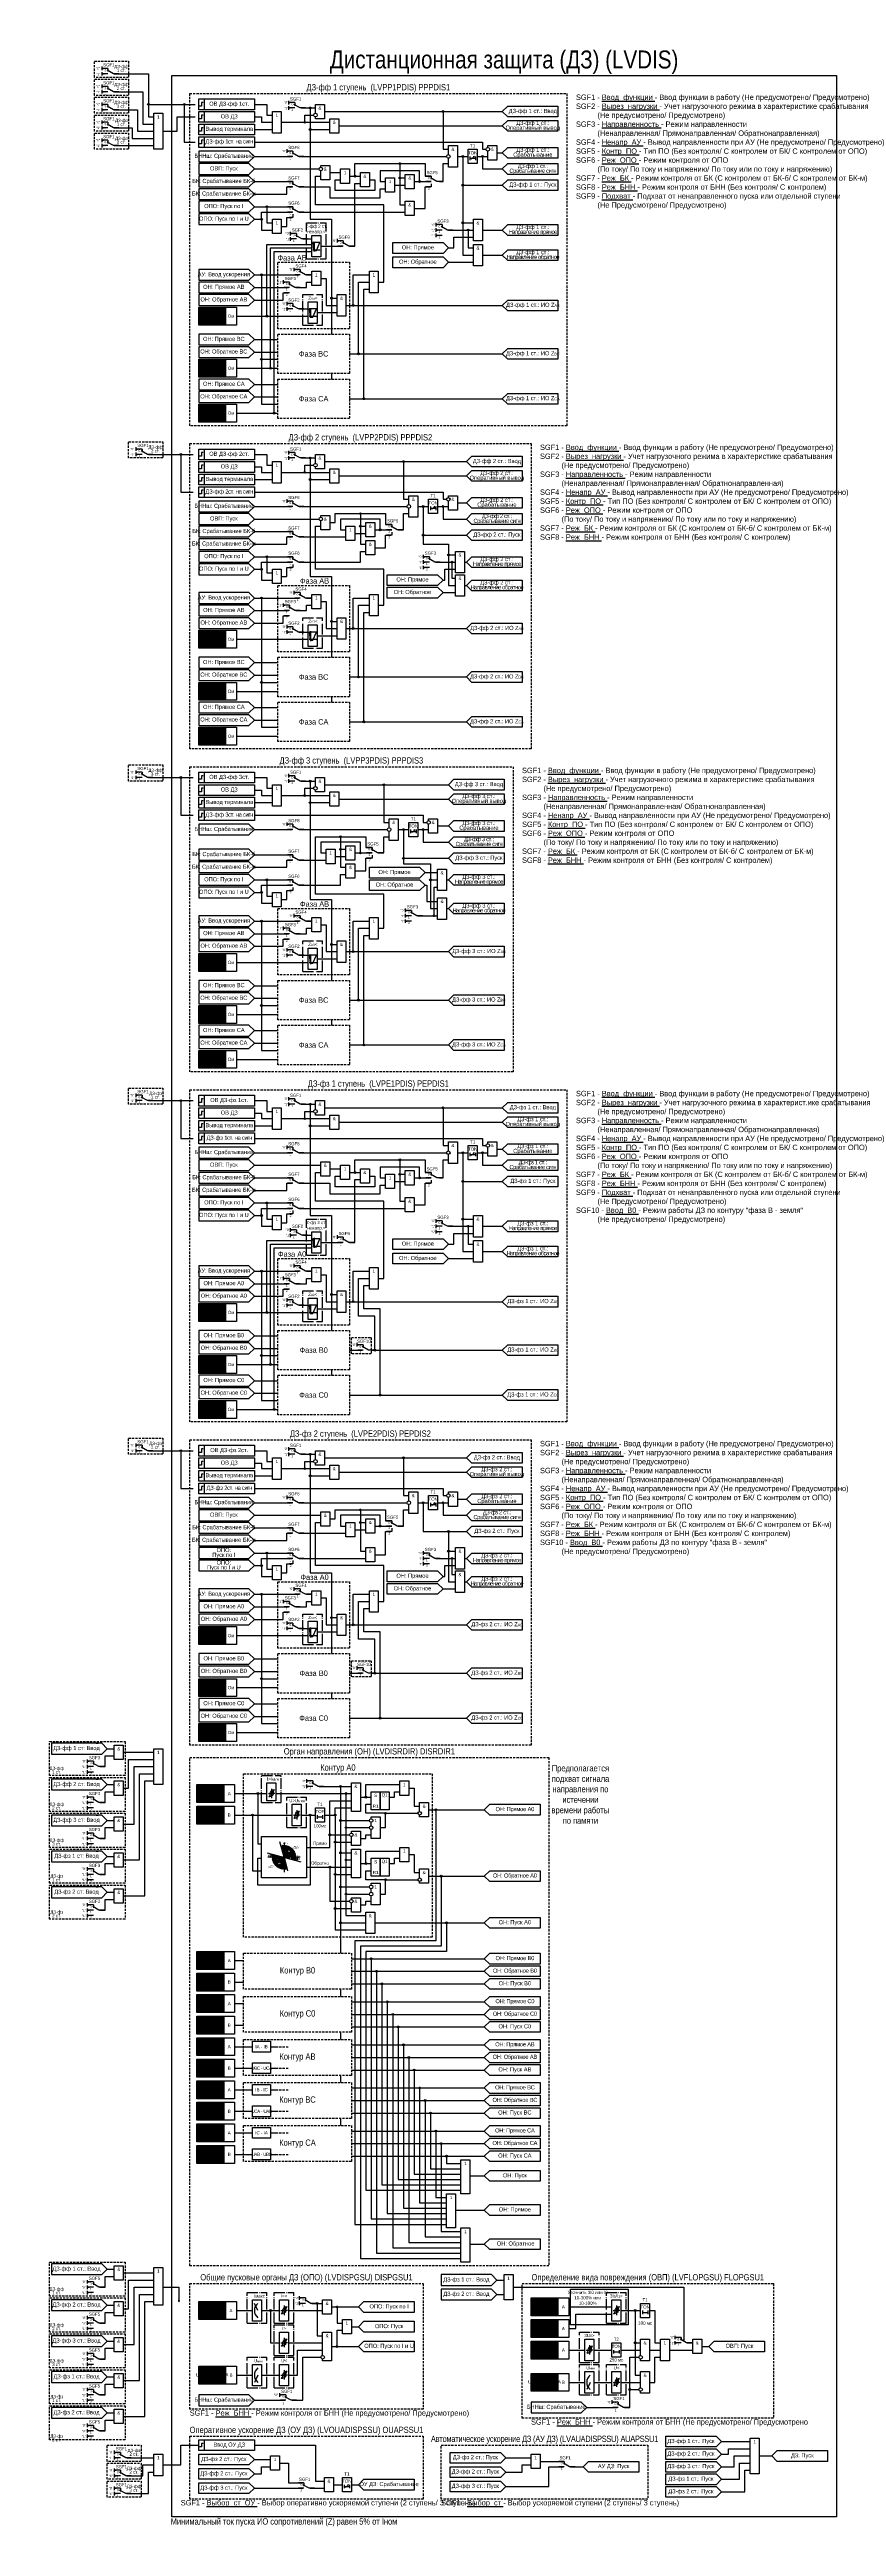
# Model space of a CAD drawing. Header units: millimetres. Extents: x -68 to 4847, y -35 to 2390.
# Drawn here: x -68 to 370, y -5 to 1375 of the extents above; entities that cross this region are included whole.
import ezdxf
from ezdxf.enums import TextEntityAlignment as Align

# ---------------------------------------------------------------- set-up
doc = ezdxf.new("R2010")
doc.units = ezdxf.units.MM
doc.linetypes.add('ACAD_ISO04W100', pattern=[30, 24, -3, 0, -3])
doc.linetypes.add('штриховая2', pattern=[0.375, 0.25, -0.125])
doc.layers.add('TEXT', color=7, linetype='Continuous', lineweight=25)
doc.layers.add('Основная', color=7, linetype='Continuous')
doc.styles.add('1.8_Gost_RD', font='ARIALN.TTF', dxfattribs={"height": 1.8})
doc.styles.add('2.5_Gost_RD', font='ARIALN.TTF', dxfattribs={"height": 2.5})
doc.styles.add('3.5_Gost_RD', font='ARIALN.TTF', dxfattribs={"height": 3.5})
doc.styles.add('5.0_Gost_RD', font='ARIALN.TTF', dxfattribs={"height": 5})
doc.styles.add('Вывод', font='ARIALN.TTF', dxfattribs={"height": 2.5})
doc.styles.add('Компонент', font='ARIALN.TTF', dxfattribs={"height": 3.5})

# ---------------------------------------------------------------- blocks, each defined once
blk = doc.blocks.new('*U22')
at = {"layer": 'Основная', "linetype": 'ACAD_ISO04W100', "ltscale": 0.25}
for p, q in [((0, 0), (11, 0)), ((0, -17), (0, 0)), ((11, -17), (11, 0)), ((0, -17), (11, -17))]:
    blk.add_line(p, q, dxfattribs=at)
at = {"layer": 'Основная', "style": 'Компонент'}
blk.add_attdef('ОУ', text='', height=3.5, dxfattribs=at).set_placement((11, 0), align=Align.MIDDLE_CENTER)
blk = doc.blocks.new('Точка')
at = {"ltscale": 100}
h = blk.add_hatch(color=256, dxfattribs=at)
h.dxf.hatch_style = 1
edge = h.paths.add_edge_path()
edge.add_arc((0, 0), 0.5, 0, 360)
blk.add_circle((0, 0), 0.5, dxfattribs=at)
blk = doc.blocks.new('*U45')
at = {"layer": 'Основная', "linetype": 'ACAD_ISO04W100', "ltscale": 0.25}
for p, q in [((0, 0), (11, 0)), ((0, -17), (0, 0)), ((11, -17), (11, 0)), ((0, -17), (11, -17))]:
    blk.add_line(p, q, dxfattribs=at)
at = {"layer": 'Основная', "style": 'Компонент'}
blk.add_attdef('ОУ', text='', height=3.5, dxfattribs=at).set_placement((11, 0), align=Align.MIDDLE_CENTER)
blk = doc.blocks.new('*U31')
at = {"layer": 'Основная', "color": 0}
blk.add_line((0, 0), (7, 4), dxfattribs=at)
at = {"layer": 'Основная', "ltscale": 0.35}
blk.add_line((6, 6), (6, 2.5), dxfattribs=at)
blk = doc.blocks.new('*U33')
at = {"layer": 'Основная', "color": 0}
for p, q in [((-3, 6), (-9, 6)), ((-3, 0), (-9, 0)), ((9, 0), (3, 0))]:
    blk.add_line(p, q, dxfattribs=at)
at = {"layer": 'Основная', "ltscale": 0.25, "xscale": -1}
blk.add_blockref('*U31', (3, 0), dxfattribs=at)
at = {"layer": 'Основная'}
for tag, height, style, p in [('В1', 2.5, 'Вывод', (-14, 6)), ('В2', 2.5, 'Вывод', (-6, 4)), ('В3', 2.5, 'Вывод', (-6, 4)), ('ОУ', 3.5, 'Компонент', (-2, 10))]:
    blk.add_attdef(tag, text='', height=height, dxfattribs=dict(at, style=style)).set_placement(p, align=Align.MIDDLE_CENTER)
blk = doc.blocks.new('*U42')
at = {"layer": 'Основная', "color": 0}
for p, q in [((-3, 6), (-9, 6)), ((-3, 0), (-9, 0)), ((9, 0), (3, 0))]:
    blk.add_line(p, q, dxfattribs=at)
at = {"layer": 'Основная', "ltscale": 0.25, "xscale": -1}
blk.add_blockref('*U31', (3, 0), dxfattribs=at)
at = {"layer": 'Основная'}
for tag, height, style, p in [('В1', 2.5, 'Вывод', (-13, 6)), ('В2', 2.5, 'Вывод', (-6, 4)), ('ОУ', 3.5, 'Компонент', (-2, 10)), ('В3', 2.5, 'Вывод', (-6, -2))]:
    blk.add_attdef(tag, text='', height=height, dxfattribs=dict(at, style=style)).set_placement(p, align=Align.MIDDLE_CENTER)
blk = doc.blocks.new('*U44')
at = {"layer": 'Основная', "linetype": 'ACAD_ISO04W100', "ltscale": 0.25}
for p, q in [((0, 0), (11, 0)), ((0, -17), (0, 0)), ((11, -17), (11, 0)), ((0, -17), (11, -17))]:
    blk.add_line(p, q, dxfattribs=at)
at = {"layer": 'Основная', "style": 'Компонент'}
blk.add_attdef('ОУ', text='', height=3.5, dxfattribs=at).set_placement((11, 0), align=Align.MIDDLE_CENTER)
blk = doc.blocks.new('*U49')
at = {"layer": 'Основная', "color": 0}
for p, q in [((-3, 6), (-9, 6)), ((-3, 0), (-9, 0)), ((9, 0), (3, 0))]:
    blk.add_line(p, q, dxfattribs=at)
at = {"layer": 'Основная', "ltscale": 0.25, "xscale": -1}
blk.add_blockref('*U31', (3, 0), dxfattribs=at)
at = {"layer": 'Основная'}
for tag, height, style, p in [('В1', 2.5, 'Вывод', (-13, 6)), ('В2', 2.5, 'Вывод', (-6, 4)), ('В3', 2.5, 'Вывод', (-6, 4)), ('ОУ', 3.5, 'Компонент', (-2, 10))]:
    blk.add_attdef(tag, text='', height=height, dxfattribs=dict(at, style=style)).set_placement(p, align=Align.MIDDLE_CENTER)
blk = doc.blocks.new('*U32')
at = {"layer": 'Основная', "color": 0}
for p, q in [((-3, 6), (-9, 6)), ((-3, 0), (-9, 0)), ((9, 0), (3, 0))]:
    blk.add_line(p, q, dxfattribs=at)
at = {"layer": 'Основная', "ltscale": 0.25, "xscale": -1}
blk.add_blockref('*U31', (3, 0), dxfattribs=at)
at = {"layer": 'Основная'}
for tag, height, style, p in [('В1', 2.5, 'Вывод', (-14, 6)), ('В2', 2.5, 'Вывод', (-6, 4)), ('ОУ', 3.5, 'Компонент', (-2, 10)), ('В3', 2.5, 'Вывод', (-6, -2))]:
    blk.add_attdef(tag, text='', height=height, dxfattribs=dict(at, style=style)).set_placement(p, align=Align.MIDDLE_CENTER)
blk = doc.blocks.new('*U48')
at = {"layer": 'Основная', "color": 0}
for p, q in [((-3, 6), (-9, 6)), ((-3, 0), (-9, 0)), ((9, 0), (3, 0))]:
    blk.add_line(p, q, dxfattribs=at)
at = {"layer": 'Основная', "ltscale": 0.25, "xscale": -1}
blk.add_blockref('*U31', (3, 0), dxfattribs=at)
at = {"layer": 'Основная'}
for tag, height, style, p in [('В1', 2.5, 'Вывод', (-13, 6)), ('В2', 2.5, 'Вывод', (-6, 4)), ('ОУ', 3.5, 'Компонент', (-2, 10)), ('В3', 2.5, 'Вывод', (-6, -2))]:
    blk.add_attdef(tag, text='', height=height, dxfattribs=dict(at, style=style)).set_placement(p, align=Align.MIDDLE_CENTER)
blk = doc.blocks.new('*U47')
at = {"layer": 'Основная', "color": 0}
for p, q in [((-3, 6), (-9, 6)), ((-3, 0), (-9, 0)), ((9, 0), (3, 0))]:
    blk.add_line(p, q, dxfattribs=at)
at = {"layer": 'Основная', "ltscale": 0.25, "xscale": -1}
blk.add_blockref('*U31', (3, 0), dxfattribs=at)
at = {"layer": 'Основная'}
for tag, height, style, p in [('В1', 2.5, 'Вывод', (-13, 6)), ('В2', 2.5, 'Вывод', (-6, 4)), ('ОУ', 3.5, 'Компонент', (-2, 10)), ('В3', 2.5, 'Вывод', (-6, -2))]:
    blk.add_attdef(tag, text='', height=height, dxfattribs=dict(at, style=style)).set_placement(p, align=Align.MIDDLE_CENTER)
blk = doc.blocks.new('*U43')
at = {"layer": 'Основная', "color": 0}
for p, q in [((-3, 6), (-9, 6)), ((-3, 0), (-9, 0)), ((9, 0), (3, 0))]:
    blk.add_line(p, q, dxfattribs=at)
at = {"layer": 'Основная', "ltscale": 0.25, "xscale": -1}
blk.add_blockref('*U31', (3, 0), dxfattribs=at)
at = {"layer": 'Основная'}
for tag, height, style, p in [('В1', 2.5, 'Вывод', (-14, 6)), ('В2', 2.5, 'Вывод', (-6, 4)), ('ОУ', 3.5, 'Компонент', (-2, 10)), ('В3', 2.5, 'Вывод', (-6, -2))]:
    blk.add_attdef(tag, text='', height=height, dxfattribs=dict(at, style=style)).set_placement(p, align=Align.MIDDLE_CENTER)
blk = doc.blocks.new('*U23')
at = {"layer": 'Основная', "linetype": 'ACAD_ISO04W100', "ltscale": 0.25}
for p, q in [((0, 0), (11, 0)), ((0, -20), (0, 0)), ((11, -20), (11, 0)), ((0, -20), (11, -20))]:
    blk.add_line(p, q, dxfattribs=at)
at = {"layer": 'Основная', "style": 'Компонент'}
blk.add_attdef('ОУ', text='', height=3.5, dxfattribs=at).set_placement((11, 0), align=Align.MIDDLE_CENTER)
blk = doc.blocks.new('*U50')
at = {"layer": 'Основная', "linetype": 'ACAD_ISO04W100', "ltscale": 0.25}
for p, q in [((0, 0), (11, 0)), ((0, -15), (0, 0)), ((11, -15), (11, 0)), ((0, -15), (11, -15))]:
    blk.add_line(p, q, dxfattribs=at)
at = {"layer": 'Основная', "style": 'Компонент'}
blk.add_attdef('ОУ', text='', height=3.5, dxfattribs=at).set_placement((11, 0), align=Align.MIDDLE_CENTER)
blk = doc.blocks.new('*U46')
at = {"layer": 'Основная', "color": 0}
for p, q in [((-3, 6), (-9, 6)), ((-3, 0), (-9, 0)), ((9, 0), (3, 0))]:
    blk.add_line(p, q, dxfattribs=at)
at = {"layer": 'Основная', "ltscale": 0.25, "xscale": -1}
blk.add_blockref('*U31', (3, 0), dxfattribs=at)
at = {"layer": 'Основная'}
for tag, height, style, p in [('В1', 2.5, 'Вывод', (-13.4, 6)), ('В2', 2.5, 'Вывод', (-6, 4)), ('ОУ', 3.5, 'Компонент', (-2, 10)), ('В3', 2.5, 'Вывод', (-6, -2))]:
    blk.add_attdef(tag, text='', height=height, dxfattribs=dict(at, style=style)).set_placement(p, align=Align.MIDDLE_CENTER)

msp = doc.modelspace()

# ---------------------------------------------------------------- hatches: boundary and pattern name
at = {"ltscale": 100, "true_color": 0xef8637}
h = msp.add_hatch(color=30, dxfattribs=at)
h.dxf.hatch_style = 1
h.paths.add_polyline_path([(15, 1231), (30, 1231), (30, 1221), (15, 1221)])
h = msp.add_hatch(color=30, dxfattribs=at)
h.dxf.hatch_style = 1
h.paths.add_polyline_path([(15, 1202), (30, 1202), (30, 1192), (15, 1192)])
h = msp.add_hatch(color=30, dxfattribs=at)
h.dxf.hatch_style = 1
h.paths.add_polyline_path([(15, 1177), (30, 1177), (30, 1167), (15, 1167)])
h = msp.add_hatch(color=30, dxfattribs=at)
h.dxf.hatch_style = 1
h.paths.add_polyline_path([(15, 1051), (30, 1051), (30, 1041), (15, 1041)])
h = msp.add_hatch(color=30, dxfattribs=at)
h.dxf.hatch_style = 1
h.paths.add_polyline_path([(15, 1022), (30, 1022), (30, 1012), (15, 1012)])
h = msp.add_hatch(color=30, dxfattribs=at)
h.dxf.hatch_style = 1
h.paths.add_polyline_path([(15, 997), (30, 997), (30, 987), (15, 987)])
h = msp.add_hatch(color=30, dxfattribs=at)
h.dxf.hatch_style = 1
h.paths.add_polyline_path([(15, 871), (30, 871), (30, 861), (15, 861)])
h = msp.add_hatch(color=30, dxfattribs=at)
h.dxf.hatch_style = 1
h.paths.add_polyline_path([(15, 842), (30, 842), (30, 832), (15, 832)])
h = msp.add_hatch(color=30, dxfattribs=at)
h.dxf.hatch_style = 1
h.paths.add_polyline_path([(15, 817), (30, 817), (30, 807), (15, 807)])
h = msp.add_hatch(color=30, dxfattribs=at)
h.dxf.hatch_style = 1
h.paths.add_polyline_path([(15, 676), (30, 676), (30, 666), (15, 666)])
h = msp.add_hatch(color=30, dxfattribs=at)
h.dxf.hatch_style = 1
h.paths.add_polyline_path([(15, 647), (30, 647), (30, 637), (15, 637)])
h = msp.add_hatch(color=30, dxfattribs=at)
h.dxf.hatch_style = 1
h.paths.add_polyline_path([(15, 622), (30, 622), (30, 612), (15, 612)])
h = msp.add_hatch(color=30, dxfattribs=at)
h.dxf.hatch_style = 1
h.paths.add_polyline_path([(15, 496), (30, 496), (30, 486), (15, 486)])
h = msp.add_hatch(color=30, dxfattribs=at)
h.dxf.hatch_style = 1
h.paths.add_polyline_path([(15, 467), (30, 467), (30, 457), (15, 457)])
h = msp.add_hatch(color=30, dxfattribs=at)
h.dxf.hatch_style = 1
h.paths.add_polyline_path([(15, 442), (30, 442), (30, 432), (15, 432)])
h = msp.add_hatch(color=30, dxfattribs=at)
h.dxf.hatch_style = 1
h.paths.add_polyline_path([(14, 408), (29, 408), (29, 398), (14, 398)])
h = msp.add_hatch(color=30, dxfattribs=at)
h.dxf.hatch_style = 1
h.paths.add_polyline_path([(14, 396), (29, 396), (29, 386), (14, 386)])
at = {"ltscale": 100}
h = msp.add_hatch(dxfattribs=at)
h.set_pattern_fill('ANSI31', color=256, scale=0.1)
h.set_pattern_definition([(45, (-1318.5295, -780.2334), (-0.224506403, 0.224506403), [])])
edge = h.paths.add_edge_path(flags=17)
edge.add_arc((62.5, 367.5), 3.2666, 345, 465)
edge.add_line((61.6545, 370.6553), (62.431, 367.7575))
edge.add_arc((62.5001, 367.5001), 0.2665, -15.0233069, 105.0233069, ccw=False)
edge.add_line((62.7575, 367.431), (65.6553, 366.6545))
edge = h.paths.add_edge_path(flags=17)
edge.add_arc((62.5, 367.5), 3.2666, 165, 285)
edge.add_line((63.3455, 364.3447), (62.569, 367.2425))
edge.add_arc((62.4994, 367.4994), 0.2662, 164.8344512, 285.1655488, ccw=False)
edge.add_line((62.2425, 367.569), (59.3447, 368.3455))
edge = h.paths.add_edge_path()
edge.add_line((60.2695, 363.6081), (59.1395, 363.6081))
edge.add_line((59.1395, 363.6081), (59.1378, 363.6073))
edge.add_line((59.1378, 363.6073), (59.1381, 363.6081))
edge.add_line((59.1381, 363.6081), (59.1319, 363.6081))
edge.add_line((59.1319, 363.6081), (59.1319, 364.712))
edge.add_line((59.1319, 364.712), (59.612, 364.712))
edge.add_arc((62.4968, 367.4992), 4.0112, 164.976587, 224.0140907, ccw=False)
edge.add_line((58.6227, 368.5389), (56.0439, 369.2299))
edge.add_arc((62.5, 367.5), 6.6839, 165, 285)
edge.add_line((64.2299, 361.0439), (63.5389, 363.6227))
edge.add_arc((62.4978, 367.4868), 4.0019, 236.1644269, 285.0793516, ccw=False)
edge.add_line((60.2695, 364.1626), (60.2695, 363.6081))
edge = h.paths.add_edge_path()
edge.add_line((65.8556, 371.3799), (65.8562, 371.3799))
edge.add_line((65.8562, 371.3799), (65.8562, 370.2308))
edge.add_line((65.8562, 370.2308), (65.4421, 370.2308))
edge.add_arc((62.4939, 367.4985), 4.0196, -14.9565713, 42.8238631, ccw=False)
edge.add_line((66.3773, 366.4611), (68.9561, 365.7701))
edge.add_arc((62.5, 367.5), 6.6839, 345, 465)
edge.add_line((60.7701, 373.9561), (61.4611, 371.3773))
edge.add_arc((62.4983, 367.4893), 4.024, 57.3615512, 104.9379315, ccw=False)
edge.add_line((64.6686, 370.8779), (64.6686, 371.3799))
edge.add_line((64.6686, 371.3799), (65.8528, 371.3799))
edge.add_line((65.8528, 371.3799), (65.8561, 371.3813))
edge.add_line((65.8561, 371.3813), (65.8556, 371.3799))
h = msp.add_hatch(color=256, dxfattribs=at)
h.dxf.hatch_style = 1
h.paths.add_polyline_path([(62.5, 375.7509), (62.3811, 375.0589, -0.305173037), (62.5027, 375.1415)])
h.paths.add_polyline_path([(62.5, 375.7509), (62.5027, 375.1415, -0.305173037), (62.6249, 375.06)])
h = msp.add_hatch(color=256, dxfattribs=at)
h.dxf.hatch_style = 1
h.paths.add_polyline_path([(55.0518, 367.5), (54.9592, 368.196, 0.305173037), (55.0775, 368.1089)])
h.paths.add_polyline_path([(55.0518, 367.5), (55.0775, 368.1089, 0.305173037), (55.2028, 368.1857)])
h = msp.add_hatch(color=256, dxfattribs=at)
h.dxf.hatch_style = 1
h.paths.add_polyline_path([(55.3066, 369.4274), (55.2781, 368.7258, 0.305173037), (55.1765, 368.832)])
h.paths.add_polyline_path([(55.3066, 369.4274), (55.1765, 368.832, 0.305173037), (55.0399, 368.7779)])
h = msp.add_hatch(color=256, dxfattribs=at)
h.dxf.hatch_style = 1
h.paths.add_polyline_path([(58.8803, 367.5), (58.8157, 366.8008, -0.305173037), (58.9305, 366.8927)])
h.paths.add_polyline_path([(58.8803, 367.5), (58.9305, 366.8927, -0.305173037), (59.0588, 366.8209)])
h = msp.add_hatch(color=256, dxfattribs=at)
h.dxf.hatch_style = 1
h.paths.add_polyline_path([(61.5631, 370.9964), (62.2653, 370.992, -0.305173037), (62.1639, 371.0984)])
h.paths.add_polyline_path([(61.5631, 370.9964), (62.1639, 371.0984, -0.305173037), (62.2244, 371.2324)])
h = msp.add_hatch(color=256, dxfattribs=at)
h.dxf.hatch_style = 1
h.paths.add_polyline_path([(63.4369, 364.0036), (62.7347, 363.9996, -0.305173037), (62.8373, 363.8944)])
h.paths.add_polyline_path([(63.4369, 364.0036), (62.8373, 363.8944, -0.305173037), (62.7784, 363.7597)])
h = msp.add_hatch(color=256, dxfattribs=at)
h.dxf.hatch_style = 1
h.paths.add_polyline_path([(66.1197, 367.5), (66.185, 368.1991, -0.305173037), (66.0701, 368.1074)])
h.paths.add_polyline_path([(66.1197, 367.5), (66.0701, 368.1074, -0.305173037), (65.9419, 368.1792)])
h = msp.add_hatch(color=256, dxfattribs=at)
h.dxf.hatch_style = 1
h.paths.add_polyline_path([(69.6936, 365.5725), (69.9635, 366.2207, -0.305173037), (69.8266, 366.1672)])
h.paths.add_polyline_path([(69.6936, 365.5725), (69.8266, 366.1672, -0.305173037), (69.7255, 366.2739)])
h = msp.add_hatch(color=256, dxfattribs=at)
h.dxf.hatch_style = 1
h.paths.add_polyline_path([(69.9473, 367.5), (69.7929, 366.8151, -0.305173037), (69.9185, 366.8913)])
h.paths.add_polyline_path([(69.9473, 367.5), (69.9185, 366.8913, -0.305173037), (70.0364, 366.8035)])
h = msp.add_hatch(color=256, dxfattribs=at)
h.dxf.hatch_style = 1
h.paths.add_polyline_path([(71.4352, 367.5), (70.7433, 367.6194, -0.305173037), (70.8258, 367.4978)])
h.paths.add_polyline_path([(71.4352, 367.5), (70.8258, 367.4978, -0.305173037), (70.7442, 367.3756)])
at = {"ltscale": 100, "true_color": 0xef8637}
h = msp.add_hatch(color=30, dxfattribs=at)
h.dxf.hatch_style = 1
h.paths.add_polyline_path([(14, 315), (29, 315), (29, 305), (14, 305)])
h = msp.add_hatch(color=30, dxfattribs=at)
h.dxf.hatch_style = 1
h.paths.add_polyline_path([(14, 303), (29, 303), (29, 293), (14, 293)])
h = msp.add_hatch(color=30, dxfattribs=at)
h.dxf.hatch_style = 1
h.paths.add_polyline_path([(14, 291), (29, 291), (29, 281), (14, 281)])
h = msp.add_hatch(color=30, dxfattribs=at)
h.dxf.hatch_style = 1
h.paths.add_polyline_path([(14, 279), (29, 279), (29, 269), (14, 269)])
h = msp.add_hatch(color=30, dxfattribs=at)
h.dxf.hatch_style = 1
h.paths.add_polyline_path([(14, 267), (29, 267), (29, 257), (14, 257)])
h = msp.add_hatch(color=30, dxfattribs=at)
h.dxf.hatch_style = 1
h.paths.add_polyline_path([(14, 255), (29, 255), (29, 245), (14, 245)])
h = msp.add_hatch(color=30, dxfattribs=at)
h.dxf.hatch_style = 1
h.paths.add_polyline_path([(14, 243), (29, 243), (29, 233), (14, 233)])
h = msp.add_hatch(color=30, dxfattribs=at)
h.dxf.hatch_style = 1
h.paths.add_polyline_path([(14, 231), (29, 231), (29, 221), (14, 221)])
h = msp.add_hatch(color=30, dxfattribs=at)
h.dxf.hatch_style = 1
h.paths.add_polyline_path([(14, 219), (29, 219), (29, 209), (14, 209)])
h = msp.add_hatch(color=30, dxfattribs=at)
h.dxf.hatch_style = 1
h.paths.add_polyline_path([(14, 207), (29, 207), (29, 197), (14, 197)])
h = msp.add_hatch(color=30, dxfattribs=at)
h.dxf.hatch_style = 1
h.paths.add_polyline_path([(15, 120), (30, 120), (30, 110), (15, 110)])
at = {"ltscale": 100, "true_color": 0xf7941d}
h = msp.add_hatch(color=30, dxfattribs=at)
h.dxf.hatch_style = 1
h.paths.add_polyline_path([(200, 122), (215, 122), (215, 112), (200, 112)])
h = msp.add_hatch(color=30, dxfattribs=at)
h.dxf.hatch_style = 1
h.paths.add_polyline_path([(200, 110), (215, 110), (215, 100), (200, 100)])
h = msp.add_hatch(color=30, dxfattribs=at)
h.dxf.hatch_style = 1
h.paths.add_polyline_path([(200, 98), (215, 98), (215, 88), (200, 88)])
at = {"ltscale": 100, "true_color": 0xef8637}
h = msp.add_hatch(color=30, dxfattribs=at)
h.dxf.hatch_style = 1
h.paths.add_polyline_path([(15, 84), (30, 84), (30, 74), (15, 74)])
at = {"ltscale": 100, "true_color": 0xf7941d}
h = msp.add_hatch(color=30, dxfattribs=at)
h.dxf.hatch_style = 1
h.paths.add_polyline_path([(200, 80), (215, 80), (215, 70), (200, 70)])

# ---------------------------------------------------------------- linework, layer by layer
at = {"color": 6, "ltscale": 100}
for p, q in [((-39, 1365), (-39, 1363)), ((-39, 1364), (-38, 1364)), ((-39, 1362), (-39, 1360)), ((-39, 1361), (-38, 1361)), ((-39, 1355), (-39, 1353)), ((-39, 1354), (-38, 1354)), ((-39, 1352), (-39, 1350)), ((-39, 1351), (-38, 1351)), ((-39, 1345), (-39, 1343)), ((-39, 1344), (-38, 1344)), ((-39, 1342), (-39, 1340)), ((-39, 1341), (-38, 1341)), ((-39, 1335), (-39, 1333)), ((-39, 1334), (-38, 1334)), ((-39, 1332), (-39, 1330)), ((-39, 1331), (-38, 1331)), ((-39, 1325), (-39, 1323)), ((-39, 1324), (-38, 1324)), ((-39, 1322), (-39, 1320)), ((-39, 1321), (-38, 1321)), ((-20, 1153), (-20, 1151)), ((-20, 1152), (-19, 1152)), ((-20, 1150), (-20, 1148)), ((-20, 1149), (-19, 1149)), ((-20, 973), (-20, 971)), ((-20, 972), (-19, 972)), ((-20, 970), (-20, 968)), ((-20, 969), (-19, 969)), ((-20, 793), (-20, 791)), ((-20, 792), (-19, 792)), ((-20, 790), (-20, 788)), ((-20, 789), (-19, 789)), ((-20, 598), (-20, 596)), ((-20, 597), (-19, 597)), ((-20, 595), (-20, 593)), ((-20, 594), (-19, 594)), ((-42, 431), (-41, 431)), ((-47, 422), (-47, 420)), ((-47, 421), (-46, 421)), ((-47, 419), (-47, 417)), ((-47, 418), (-46, 418)), ((-47, 416), (-47, 414)), ((-47, 415), (-46, 415)), ((-43.5, 415), (-46.5, 415)), ((-47, 402), (-47, 400)), ((-47, 401), (-46, 401)), ((-42, 411), (-41, 411)), ((-47, 399), (-47, 397)), ((-47, 398), (-46, 398)), ((-47, 396), (-47, 394)), ((-47, 395), (-46, 395)), ((-43.5, 395), (-46.5, 395)), ((-42, 391), (-41, 391)), ((-47, 382), (-47, 380)), ((-47, 381), (-46, 381)), ((-47, 379), (-47, 377)), ((-47, 378), (-46, 378)), ((-47, 376), (-47, 374)), ((-47, 375), (-46, 375)), ((-43.5, 375), (-46.5, 375)), ((-47, 362), (-47, 360)), ((-47, 361), (-46, 361)), ((-47, 359), (-47, 357)), ((-42, 371), (-41, 371)), ((-42, 371), (-41, 371)), ((-47, 358), (-46, 358)), ((-47, 356), (-47, 354)), ((-47, 355), (-46, 355)), ((-43.5, 355), (-46.5, 355)), ((-42, 351), (-41, 351)), ((-42, 351), (-41, 351)), ((-47, 342), (-47, 340)), ((-47, 341), (-46, 341)), ((-47, 339), (-47, 337)), ((-47, 338), (-46, 338)), ((-47, 336), (-47, 334)), ((-47, 335), (-46, 335)), ((-43.5, 335), (-46.5, 335)), ((-47, 132), (-47, 130)), ((-47, 131), (-46, 131)), ((-47, 129), (-47, 127)), ((-47, 128), (-46, 128)), ((-47, 126), (-47, 124)), ((-47, 125), (-46, 125)), ((-43.5, 125), (-46.5, 125)), ((-47, 112), (-47, 110)), ((-47, 111), (-46, 111)), ((-47, 109), (-47, 107)), ((-47, 108), (-46, 108)), ((-47, 106), (-47, 104)), ((-47, 105), (-46, 105)), ((-43.5, 105), (-46.5, 105)), ((-47, 92), (-47, 90)), ((-47, 91), (-46, 91)), ((-47, 89), (-47, 87)), ((-47, 88), (-46, 88)), ((-47, 86), (-47, 84)), ((-47, 85), (-46, 85)), ((-43.5, 85), (-46.5, 85)), ((-47, 72), (-47, 70)), ((-47, 71), (-46, 71)), ((-47, 69), (-47, 67)), ((-47, 68), (-46, 68)), ((-47, 66), (-47, 64)), ((-47, 65), (-46, 65)), ((-43.5, 65), (-46.5, 65)), ((-47, 52), (-47, 50)), ((-47, 51), (-46, 51)), ((-47, 49), (-47, 47)), ((-47, 48), (-46, 48)), ((-47, 46), (-47, 44)), ((-47, 45), (-46, 45)), ((-43.5, 45), (-46.5, 45)), ((-32, 37), (-32, 35)), ((-32, 36), (-31, 36)), ((-32, 34), (-32, 32)), ((-32, 33), (-31, 33)), ((-32, 27), (-32, 25)), ((-32, 26), (-31, 26)), ((-32, 24), (-32, 22)), ((-32, 23), (-31, 23)), ((-32, 17), (-32, 15)), ((-32, 16), (-31, 16)), ((-32, 14), (-32, 12)), ((-32, 13), (-31, 13))]:
    msp.add_line(p, q, dxfattribs=at)
at = {"ltscale": 100}
for p, q in [((65, 1346), (65, 1344)), ((65, 1345), (66, 1345)), ((65, 1343), (65, 1341)), ((65, 1342), (66, 1342)), ((64, 1319), (64, 1317)), ((64, 1318), (65, 1318)), ((66, 1273), (66, 1271)), ((66, 1272), (67, 1272)), ((66, 1270), (66, 1268)), ((147, 1278), (147, 1276)), ((147, 1277), (148, 1277)), ((147, 1275), (147, 1273)), ((147, 1274), (148, 1274)), ((147, 1272), (147, 1270)), ((147, 1271), (148, 1271)), ((150.5, 1271), (147.5, 1271)), ((66, 1269), (67, 1269)), ((92, 1269), (92, 1267)), ((92, 1268), (93, 1268)), ((62, 1246), (62, 1244)), ((62, 1245), (63, 1245)), ((68, 1253), (68, 1251)), ((68, 1252), (69, 1252)), ((65.5, 1239), (62.5, 1239)), ((64, 1234), (64, 1232)), ((64, 1233), (65, 1233)), ((64, 1231), (64, 1229)), ((64, 1230), (65, 1230)), ((65, 1151), (65, 1149)), ((65, 1150), (66, 1150)), ((65, 1148), (65, 1146)), ((65, 1147), (66, 1147)), ((64, 1124), (64, 1122)), ((64, 1123), (65, 1123)), ((140, 1093), (140, 1091)), ((140, 1092), (141, 1092)), ((140, 1090), (140, 1088)), ((140, 1089), (141, 1089)), ((140, 1087), (140, 1085)), ((140, 1086), (141, 1086)), ((143.5, 1086), (140.5, 1086)), ((62, 1066), (62, 1064)), ((62, 1065), (63, 1065)), ((68, 1073), (68, 1071)), ((68, 1072), (69, 1072)), ((65.5, 1059), (62.5, 1059)), ((64, 1054), (64, 1052)), ((64, 1053), (65, 1053)), ((64, 1051), (64, 1049)), ((64, 1050), (65, 1050)), ((65, 971), (65, 969)), ((65, 970), (66, 970)), ((65, 968), (65, 966)), ((65, 967), (66, 967)), ((64, 944), (64, 942)), ((64, 943), (65, 943)), ((62, 886), (62, 884)), ((62, 885), (63, 885)), ((68, 893), (68, 891)), ((68, 892), (69, 892)), ((130, 896), (130, 894)), ((130, 895), (131, 895)), ((130, 893), (130, 891)), ((130, 892), (131, 892)), ((130, 890), (130, 888)), ((130, 889), (131, 889)), ((133.5, 889), (130.5, 889)), ((65.5, 879), (62.5, 879)), ((64, 874), (64, 872)), ((64, 873), (65, 873)), ((64, 871), (64, 869)), ((64, 870), (65, 870)), ((65, 791), (65, 789)), ((65, 790), (66, 790)), ((65, 788), (65, 786)), ((65, 787), (66, 787)), ((64, 764), (64, 762)), ((64, 763), (65, 763)), ((66, 718), (66, 716)), ((147, 723), (147, 721)), ((147, 722), (148, 722)), ((147, 720), (147, 718)), ((147, 719), (148, 719)), ((66, 717), (67, 717)), ((66, 715), (66, 713)), ((66, 714), (67, 714)), ((92, 714), (92, 712)), ((92, 713), (93, 713)), ((147, 717), (147, 715)), ((147, 716), (148, 716)), ((150.5, 716), (147.5, 716)), ((62, 691), (62, 689)), ((62, 690), (63, 690)), ((68, 698), (68, 696)), ((68, 697), (69, 697)), ((65.5, 684), (62.5, 684)), ((64, 679), (64, 677)), ((64, 678), (65, 678)), ((64, 676), (64, 674)), ((64, 675), (65, 675)), ((103, 654), (103, 652)), ((103, 653), (104, 653)), ((65, 596), (65, 594)), ((65, 595), (66, 595)), ((65, 593), (65, 591)), ((65, 592), (66, 592)), ((64, 569), (64, 567)), ((64, 568), (65, 568)), ((140, 538), (140, 536)), ((140, 537), (141, 537)), ((140, 535), (140, 533)), ((140, 534), (141, 534)), ((140, 532), (140, 530)), ((140, 531), (141, 531)), ((143.5, 531), (140.5, 531)), ((62, 511), (62, 509)), ((68, 518), (68, 516)), ((68, 517), (69, 517)), ((62, 510), (63, 510)), ((65.5, 504), (62.5, 504)), ((64, 499), (64, 497)), ((64, 498), (65, 498)), ((64, 496), (64, 494)), ((64, 495), (65, 495)), ((103, 474), (103, 472)), ((103, 473), (104, 473)), ((75, 411), (75, 409)), ((75, 410), (76, 410)), ((75, 408), (75, 406)), ((75, 407), (76, 407)), ((62.5, 367.5), (60.1833, 376.146)), ((62.5, 375.7509), (62.3811, 375.0589)), ((62.5, 375.7509), (62.5, 359.2491)), ((62.5, 375.7509), (62.6249, 375.06)), ((71.4352, 367.5), (53.5648, 367.5)), ((55.0518, 367.5), (54.9592, 368.196)), ((55.3066, 369.4274), (55.0399, 368.7779)), ((55.0518, 367.5), (55.2028, 368.1857)), ((55.3066, 369.4274), (55.2781, 368.7258)), ((58.8803, 367.5), (58.8157, 366.8008)), ((58.8803, 367.5), (59.0588, 366.8209)), ((61.5631, 370.9964), (62.2244, 371.2324)), ((61.5631, 370.9964), (62.2653, 370.992)), ((62.5, 367.5), (64.5238, 359.9471)), ((63.4369, 364.0036), (62.7347, 363.9996)), ((63.4369, 364.0036), (62.7784, 363.7597)), ((66.1197, 367.5), (65.9419, 368.1792)), ((66.1197, 367.5), (66.185, 368.1991)), ((69.6936, 365.5725), (69.7255, 366.2739)), ((69.6936, 365.5725), (69.9635, 366.2207)), ((69.9473, 367.5), (69.7929, 366.8151)), ((69.9473, 367.5), (70.0364, 366.8035)), ((71.4352, 367.5), (70.7433, 367.6194)), ((71.4352, 367.5), (70.7442, 367.3756)), ((71, 123), (71, 121)), ((71, 122), (72, 122)), ((71, 120), (71, 118)), ((71, 119), (72, 119)), ((280, 101), (280, 99)), ((280, 100), (281, 100)), ((280, 98), (280, 96)), ((280, 97), (281, 97)), ((290, 91), (290, 99)), ((290, 99), (295, 99)), ((295, 99), (295, 91)), ((295, 91), (290, 91)), ((60, 69), (60, 67)), ((60, 68), (61, 68)), ((245, 65), (245, 63)), ((245, 64), (246, 64))]:
    msp.add_line(p, q, dxfattribs=at)
at = {"color": 7, "ltscale": 100}
for p, q in [((166.7027, 1313.463), (168.3736, 1314.9489)), ((168.3736, 1314.9489), (167.8516, 1314.7261)), ((168.3736, 1314.9489), (168.1068, 1314.4826)), ((144.7027, 1118.463), (146.3736, 1119.9489)), ((146.3736, 1119.9489), (145.8516, 1119.7261)), ((146.3736, 1119.9489), (146.1068, 1119.4826)), ((133.7027, 938.463), (135.3736, 939.9489)), ((135.3736, 939.9489), (134.8516, 939.7261)), ((135.3736, 939.9489), (135.1068, 939.4826)), ((166.7027, 758.463), (168.3736, 759.9489)), ((168.3736, 759.9489), (167.8516, 759.7261)), ((168.3736, 759.9489), (168.1068, 759.4826)), ((144.7027, 563.463), (146.3736, 564.9489)), ((146.3736, 564.9489), (145.8516, 564.7261)), ((146.3736, 564.9489), (146.1068, 564.4826)), ((53.7865, 403.0009), (55.6014, 403.0009)), ((54.8108, 403), (56.491, 403)), ((57.4163, 403.0028), (55.6014, 403.0009)), ((67.7865, 391.0009), (69.6014, 391.0009)), ((68.8108, 391), (70.491, 391)), ((71.4163, 391.0028), (69.6014, 391.0009)), ((48, 115), (46, 119)), ((60.7865, 115.0009), (62.6014, 115.0009)), ((64.4163, 115.0028), (62.6014, 115.0009)), ((245.7865, 115.0009), (247.6014, 115.0009)), ((249.4163, 115.0028), (247.6014, 115.0009)), ((60.7865, 97.0009), (62.6014, 97.0009)), ((64.4163, 97.0028), (62.6014, 97.0009)), ((230.7866, 93.0009), (232.6014, 93.0009)), ((234.4163, 93.0028), (232.6014, 93.0009)), ((48, 79), (46, 75)), ((60.7865, 79.0009), (62.6014, 79.0009)), ((64.4163, 79.0028), (62.6014, 79.0009)), ((233, 75), (231, 71)), ((245.7865, 75.0009), (247.6014, 75.0009)), ((249.4163, 75.0028), (247.6014, 75.0009)), ((96.7027, 16.463), (98.3736, 17.9489)), ((98.3736, 17.9489), (97.8516, 17.7261)), ((98.3736, 17.9489), (98.1068, 17.4826))]:
    msp.add_line(p, q, dxfattribs=at)
for p, q in [((55.6, 405.72), (55.6, 400.52)), ((69.6, 393.72), (69.6, 388.52)), ((62.6, 117.72), (62.6, 112.52)), ((247.6, 117.72), (247.6, 112.52)), ((62.6, 99.72), (62.6, 94.52)), ((232.6, 95.72), (232.6, 90.52)), ((62.6, 81.72), (62.6, 76.52)), ((247.6, 77.72), (247.6, 72.52))]:
    msp.add_line(p, q)
at = {"linetype": 'штриховая2', "ltscale": 5}
for p, q in [((58, 262), (65, 262)), ((58, 250), (65, 250)), ((58, 238), (65, 238)), ((58, 226), (65, 226)), ((58, 214), (65, 214)), ((58, 202), (65, 202))]:
    msp.add_line(p, q, dxfattribs=at)
at = {"color": 6, "linetype": 'штриховая2', "ltscale": 5}
for points in [[(-43, 1368), (-24, 1368), (-24, 1359), (-43, 1359)], [(-43, 1358), (-24, 1358), (-24, 1349), (-43, 1349)], [(-43, 1348), (-24, 1348), (-24, 1339), (-43, 1339)], [(-43, 1338), (-24, 1338), (-24, 1329), (-43, 1329)], [(-43, 1328), (-24, 1328), (-24, 1319), (-43, 1319)], [(-24, 1156), (-5, 1156), (-5, 1147), (-24, 1147)], [(-24, 976), (-5, 976), (-5, 967), (-24, 967)], [(-24, 796), (-5, 796), (-5, 787), (-24, 787)], [(-24, 601), (-5, 601), (-5, 592), (-24, 592)], [(-68, 432), (-26, 432), (-26, 413), (-68, 413)], [(-68, 412), (-26, 412), (-26, 393), (-68, 393)], [(-68, 392), (-26, 392), (-26, 373), (-68, 373)], [(-68, 372), (-26, 372), (-26, 353), (-68, 353)], [(-68, 352), (-26, 352), (-26, 333), (-68, 333)], [(-68, 142), (-26, 142), (-26, 123), (-68, 123)], [(-68, 122), (-26, 122), (-26, 103), (-68, 103)], [(-68, 102), (-26, 102), (-26, 83), (-68, 83)], [(-68, 82), (-26, 82), (-26, 63), (-68, 63)], [(-68, 62), (-26, 62), (-26, 43), (-68, 43)], [(-36, 40), (-17, 40), (-17, 31), (-36, 31)], [(-36, 30), (-17, 30), (-17, 21), (-36, 21)], [(-36, 20), (-17, 20), (-17, 11), (-36, 11)]]:
    msp.add_lwpolyline(points, close=True, dxfattribs=at)
at = {"color": 6, "ltscale": 100}
for points in [[(-32, 1361), (-13, 1361), (-13, 1337), (-10, 1337)], [(-32, 1361), (-13, 1361), (-13, 1344), (13, 1344)], [(-32, 1351), (-16, 1351), (-16, 1333), (-10, 1333)], [(-32, 1341), (-19, 1341), (-19, 1329), (-10, 1329)], [(-13, 1344), (7, 1344), (7, 1323), (13, 1323)], [(-32, 1331), (-22, 1331), (-22, 1325), (-10, 1325)], [(-5, 1329), (3, 1329), (3, 1337), (13, 1337)], [(-32, 1321), (-10, 1321)], [(-13, 1149), (12, 1149)], [(-13, 1149), (5, 1149), (5, 1128), (12, 1128)], [(-13, 969), (12, 969)], [(-13, 969), (5, 969), (5, 948), (12, 948)], [(-13, 789), (12, 789)], [(-13, 789), (5, 789), (5, 768), (12, 768)], [(-13, 594), (12, 594)], [(-13, 594), (5, 594), (5, 573), (12, 573)], [(-36, 428), (-39, 431), (-67, 431), (-67, 425), (-39, 425), (-36, 428)], [(-36, 428), (-32, 428)], [(-40, 418), (-37, 418), (-37, 424), (-32, 424)], [(-27, 426), (-10, 426)], [(-27, 406), (-24, 406), (-24, 422), (-10, 422)], [(-27, 386), (-21, 386), (-21, 418), (-10, 418)], [(-27, 366), (-18, 366), (-18, 414), (-10, 414)], [(-36, 408), (-39, 411), (-67, 411), (-67, 405), (-39, 405), (-36, 408)], [(-40, 398), (-37, 398), (-37, 404), (-32, 404)], [(-36, 408), (-32, 408)], [(-27, 346), (-15, 346), (-15, 410), (-10, 410)], [(-36, 388), (-39, 391), (-67, 391), (-67, 385), (-39, 385), (-36, 388)], [(-36, 388), (-32, 388)], [(-40, 378), (-37, 378), (-37, 384), (-32, 384)], [(-36, 368), (-39, 371), (-67, 371), (-67, 365), (-39, 365), (-36, 368)], [(-40, 358), (-37, 358), (-37, 364), (-32, 364)], [(-36, 368), (-32, 368)], [(-36, 348), (-39, 351), (-67, 351), (-67, 345), (-39, 345), (-36, 348)], [(-36, 348), (-32, 348)], [(-40, 338), (-37, 338), (-37, 344), (-32, 344)], [(-36, 138), (-39, 141), (-67, 141), (-67, 135), (-39, 135), (-36, 138)], [(-36, 138), (-32, 138)], [(-40, 128), (-37, 128), (-37, 134), (-32, 134)], [(-27, 136), (-10, 136)], [(-27, 116), (-24, 116), (-24, 132), (-10, 132)], [(-27, 96), (-21, 96), (-21, 128), (-10, 128)], [(-5, 128), (4, 128), (4, 119.8571)], [(181, 132), (178, 135), (150, 135), (150, 129), (178, 129), (181, 132)], [(181, 124), (178, 127), (150, 127), (150, 121), (178, 121), (181, 124)], [(181, 132), (185, 132)], [(190, 128), (285, 128), (285, 97.8571)], [(-36, 118), (-39, 121), (-67, 121), (-67, 115), (-39, 115), (-36, 118)], [(-40, 108), (-37, 108), (-37, 114), (-32, 114)], [(-36, 118), (-32, 118)], [(-27, 76), (-18, 76), (-18, 124), (-10, 124)], [(-27, 56), (-15, 56), (-15, 120), (-10, 120)], [(3.7241, 121), (4, 119.8571), (4.2759, 121)], [(181, 124), (185, 124)], [(-36, 98), (-39, 101), (-67, 101), (-67, 95), (-39, 95), (-36, 98)], [(-36, 98), (-32, 98)], [(284.7241, 99), (285, 97.8571), (285.2759, 99)], [(-40, 88), (-37, 88), (-37, 94), (-32, 94)], [(-36, 78), (-39, 81), (-67, 81), (-67, 75), (-39, 75), (-36, 78)], [(-40, 68), (-37, 68), (-37, 74), (-32, 74)], [(-36, 78), (-32, 78)], [(-36, 58), (-39, 61), (-67, 61), (-67, 55), (-39, 55), (-36, 58)], [(-36, 58), (-32, 58)], [(-40, 48), (-37, 48), (-37, 54), (-32, 54)], [(-25, 33), (-10, 33)], [(-25, 23), (-16, 23), (-16, 29), (-10, 29)], [(-5, 29), (5, 29), (5, 40), (15, 40)], [(-25, 13), (-13, 13), (-13, 25), (-10, 25)]]:
    msp.add_lwpolyline(points, dxfattribs=at)
at = {"color": 3, "ltscale": 100}
msp.add_lwpolyline([(0, 1360), (370, 1360), (370, 0), (0, 0)], close=True, dxfattribs=at)
at = {"color": 6, "ltscale": 100}
for points in [[(-10, 1339), (-5, 1339), (-5, 1319), (-10, 1319)], [(-32, 430), (-27, 430), (-27, 422), (-32, 422)], [(-10, 428), (-5, 428), (-5, 408), (-10, 408)], [(-32, 410), (-27, 410), (-27, 402), (-32, 402)], [(-32, 390), (-27, 390), (-27, 382), (-32, 382)], [(-32, 370), (-27, 370), (-27, 362), (-32, 362)], [(-32, 350), (-27, 350), (-27, 342), (-32, 342)], [(-32, 140), (-27, 140), (-27, 132), (-32, 132)], [(-10, 139), (-5, 139), (-5, 118), (-10, 118)], [(185, 135), (190, 135), (190, 121), (185, 121)], [(-32, 120), (-27, 120), (-27, 112), (-32, 112)], [(-32, 100), (-27, 100), (-27, 92), (-32, 92)], [(-32, 80), (-27, 80), (-27, 72), (-32, 72)], [(-32, 60), (-27, 60), (-27, 52), (-32, 52)], [(-10, 35), (-5, 35), (-5, 23), (-10, 23)]]:
    msp.add_lwpolyline(points, close=True, dxfattribs=at)
at = {"linetype": 'штриховая2', "ltscale": 5}
for points in [[(10, 1350), (220, 1350), (220, 1165), (10, 1165)], [(10, 1155), (200, 1155), (200, 985), (10, 985)], [(10, 975), (190, 975), (190, 805), (10, 805)], [(10, 795), (220, 795), (220, 610), (10, 610)], [(100, 657), (111, 657), (111, 648), (100, 648)], [(10, 600), (200, 600), (200, 430), (10, 430)], [(100, 477), (111, 477), (111, 468), (100, 468)], [(10, 130), (140, 130), (140, 60), (10, 60)], [(195, 130), (335, 130), (335, 55), (195, 55)], [(10, 45), (140, 45), (140, 10), (10, 10)], [(150, 40), (265, 40), (265, 10), (150, 10)]]:
    msp.add_lwpolyline(points, close=True, dxfattribs=at)
at = {"ltscale": 100}
for points in [[(15, 1347), (18, 1347), (18, 1341), (15, 1341)], [(15, 1347), (46, 1347), (46, 1341), (15, 1341)], [(15, 1340), (18, 1340), (18, 1334), (15, 1334)], [(15, 1340), (46, 1340), (46, 1334), (15, 1334)], [(56, 1340), (61, 1340), (61, 1328), (56, 1328)], [(215, 1337), (187, 1337), (184, 1340), (187, 1343), (215, 1343)], [(15, 1333), (18, 1333), (18, 1327), (15, 1327)], [(15, 1333), (46, 1333), (46, 1327), (15, 1327)], [(15, 1326), (18, 1326), (18, 1320), (15, 1320)], [(15, 1326), (46, 1326), (46, 1320), (15, 1320)], [(88, 1336), (93, 1336), (93, 1328), (88, 1328)], [(187, 1335), (215, 1335), (215, 1329), (187, 1329), (184, 1332)], [(165, 1319), (170, 1319), (170, 1311), (165, 1311)], [(187, 1320), (215, 1320), (215, 1314), (187, 1314), (184, 1317)], [(187, 1311), (215, 1311), (215, 1305), (187, 1305), (184, 1308)], [(130, 1297), (130, 1305), (135, 1305), (135, 1297)], [(187, 1302), (215, 1302), (215, 1296), (187, 1296), (184, 1299)], [(130, 1282), (130, 1290), (135, 1290), (135, 1282)], [(56, 1280), (61, 1280), (61, 1272), (56, 1272)], [(78, 1271), (83, 1271), (83, 1259), (78, 1259)], [(168, 1280), (173, 1280), (173, 1268), (168, 1268)], [(215, 1271), (187, 1271), (184, 1274), (187, 1277), (215, 1277)], [(151, 1267), (154, 1264), (151, 1261), (123, 1261), (123, 1267)], [(151, 1259), (154, 1256), (151, 1253), (123, 1253), (123, 1259)], [(168, 1266), (173, 1266), (173, 1254), (168, 1254)], [(215, 1257), (187, 1257), (184, 1260), (187, 1263), (215, 1263)], [(110, 1251), (115, 1251), (115, 1239), (110, 1239)], [(15, 1231), (30, 1231), (30, 1221), (15, 1221)], [(30, 1231), (36, 1231), (36, 1221), (30, 1221)], [(76, 1234), (81, 1234), (81, 1222), (76, 1222)], [(92, 1238), (97, 1238), (97, 1226), (92, 1226)], [(215, 1235), (215, 1229), (187, 1229), (184, 1232), (187, 1235)], [(15, 1202), (30, 1202), (30, 1192), (15, 1192)], [(30, 1202), (36, 1202), (36, 1192), (30, 1192)], [(215, 1208), (215, 1202), (187, 1202), (184, 1205), (187, 1208)], [(15, 1177), (30, 1177), (30, 1167), (15, 1167)], [(30, 1177), (36, 1177), (36, 1167), (30, 1167)], [(215, 1183), (215, 1177), (187, 1177), (184, 1180), (187, 1183)], [(15, 1152), (18, 1152), (18, 1146), (15, 1146)], [(15, 1152), (46, 1152), (46, 1146), (15, 1146)], [(195, 1142), (167, 1142), (164, 1145), (167, 1148), (195, 1148)], [(15, 1145), (18, 1145), (18, 1139), (15, 1139)], [(15, 1145), (46, 1145), (46, 1139), (15, 1139)], [(15, 1138), (18, 1138), (18, 1132), (15, 1132)], [(15, 1138), (46, 1138), (46, 1132), (15, 1132)], [(56, 1145), (61, 1145), (61, 1133), (56, 1133)], [(88, 1141), (93, 1141), (93, 1133), (88, 1133)], [(167, 1140), (195, 1140), (195, 1134), (167, 1134), (164, 1137)], [(15, 1131), (18, 1131), (18, 1125), (15, 1125)], [(15, 1131), (46, 1131), (46, 1125), (15, 1125)], [(143, 1124), (148, 1124), (148, 1116), (143, 1116)], [(167, 1125), (195, 1125), (195, 1119), (167, 1119), (164, 1122)], [(108, 1103), (108, 1111), (113, 1111), (113, 1103)], [(167, 1116), (195, 1116), (195, 1110), (167, 1110), (164, 1113)], [(167, 1107), (195, 1107), (195, 1101), (167, 1101), (164, 1104)], [(108, 1093), (108, 1101), (113, 1101), (113, 1093)], [(158, 1095), (163, 1095), (163, 1083), (158, 1083)], [(195, 1086), (167, 1086), (164, 1089), (167, 1092), (195, 1092)], [(56, 1085), (61, 1085), (61, 1077), (56, 1077)], [(148, 1082), (151, 1079), (148, 1076), (120, 1076), (120, 1082)], [(158, 1082), (163, 1082), (163, 1070), (158, 1070)], [(195, 1073), (167, 1073), (164, 1076), (167, 1079), (195, 1079)], [(110, 1071), (115, 1071), (115, 1059), (110, 1059)], [(148, 1075), (151, 1072), (148, 1069), (120, 1069), (120, 1075)], [(15, 1051), (30, 1051), (30, 1041), (15, 1041)], [(30, 1051), (36, 1051), (36, 1041), (30, 1041)], [(76, 1054), (81, 1054), (81, 1042), (76, 1042)], [(92, 1058), (97, 1058), (97, 1046), (92, 1046)], [(195, 1055), (195, 1049), (167, 1049), (164, 1052), (167, 1055)], [(15, 1022), (30, 1022), (30, 1012), (15, 1012)], [(30, 1022), (36, 1022), (36, 1012), (30, 1012)], [(195, 1028), (195, 1022), (167, 1022), (164, 1025), (167, 1028)], [(15, 997), (30, 997), (30, 987), (15, 987)], [(30, 997), (36, 997), (36, 987), (30, 987)], [(195, 1003), (195, 997), (167, 997), (164, 1000), (167, 1003)], [(15, 972), (18, 972), (18, 966), (15, 966)], [(15, 972), (46, 972), (46, 966), (15, 966)], [(185, 962), (157, 962), (154, 965), (157, 968), (185, 968)], [(15, 965), (18, 965), (18, 959), (15, 959)], [(15, 965), (46, 965), (46, 959), (15, 959)], [(15, 958), (18, 958), (18, 952), (15, 952)], [(15, 958), (46, 958), (46, 952), (15, 952)], [(56, 965), (61, 965), (61, 953), (56, 953)], [(88, 961), (93, 961), (93, 953), (88, 953)], [(157, 960), (185, 960), (185, 954), (157, 954), (154, 957)], [(15, 951), (18, 951), (18, 945), (15, 945)], [(15, 951), (46, 951), (46, 945), (15, 945)], [(132, 944), (137, 944), (137, 936), (132, 936)], [(157, 945), (185, 945), (185, 939), (157, 939), (154, 942)], [(97, 923), (97, 931), (102, 931), (102, 923)], [(157, 936), (185, 936), (185, 930), (157, 930), (154, 933)], [(157, 927), (185, 927), (185, 921), (157, 921), (154, 924)], [(97, 913), (97, 921), (102, 921), (102, 913)], [(138, 919), (141, 916), (138, 913), (110, 913), (110, 919)], [(138, 912), (141, 909), (138, 906), (110, 906), (110, 912)], [(148, 918), (153, 918), (153, 906), (148, 906)], [(185, 909), (157, 909), (154, 912), (157, 915), (185, 915)], [(56, 905), (61, 905), (61, 897), (56, 897)], [(148, 902), (153, 902), (153, 890), (148, 890)], [(185, 893), (157, 893), (154, 896), (157, 899), (185, 899)], [(110, 891), (115, 891), (115, 879), (110, 879)], [(15, 871), (30, 871), (30, 861), (15, 861)], [(30, 871), (36, 871), (36, 861), (30, 861)], [(76, 874), (81, 874), (81, 862), (76, 862)], [(92, 878), (97, 878), (97, 866), (92, 866)], [(185, 875), (185, 869), (157, 869), (154, 872), (157, 875)], [(15, 842), (30, 842), (30, 832), (15, 832)], [(30, 842), (36, 842), (36, 832), (30, 832)], [(185, 848), (185, 842), (157, 842), (154, 845), (157, 848)], [(15, 817), (30, 817), (30, 807), (15, 807)], [(30, 817), (36, 817), (36, 807), (30, 807)], [(185, 823), (185, 817), (157, 817), (154, 820), (157, 823)], [(15, 792), (18, 792), (18, 786), (15, 786)], [(15, 792), (46, 792), (46, 786), (15, 786)], [(215, 782), (187, 782), (184, 785), (187, 788), (215, 788)], [(15, 785), (18, 785), (18, 779), (15, 779)], [(15, 785), (46, 785), (46, 779), (15, 779)], [(15, 778), (18, 778), (18, 772), (15, 772)], [(15, 778), (46, 778), (46, 772), (15, 772)], [(56, 785), (61, 785), (61, 773), (56, 773)], [(88, 781), (93, 781), (93, 773), (88, 773)], [(187, 780), (215, 780), (215, 774), (187, 774), (184, 777)], [(15, 771), (18, 771), (18, 765), (15, 765)], [(15, 771), (46, 771), (46, 765), (15, 765)], [(165, 764), (170, 764), (170, 756), (165, 756)], [(187, 765), (215, 765), (215, 759), (187, 759), (184, 762)], [(130, 742), (130, 750), (135, 750), (135, 742)], [(187, 756), (215, 756), (215, 750), (187, 750), (184, 753)], [(187, 747), (215, 747), (215, 741), (187, 741), (184, 744)], [(130, 727), (130, 735), (135, 735), (135, 727)], [(56, 725), (61, 725), (61, 717), (56, 717)], [(168, 725), (173, 725), (173, 713), (168, 713)], [(215, 716), (187, 716), (184, 719), (187, 722), (215, 722)], [(78, 716), (83, 716), (83, 704), (78, 704)], [(151, 712), (154, 709), (151, 706), (123, 706), (123, 712)], [(151, 704), (154, 701), (151, 698), (123, 698), (123, 704)], [(168, 711), (173, 711), (173, 699), (168, 699)], [(215, 702), (187, 702), (184, 705), (187, 708), (215, 708)], [(110, 696), (115, 696), (115, 684), (110, 684)], [(76, 679), (81, 679), (81, 667), (76, 667)], [(92, 683), (97, 683), (97, 671), (92, 671)], [(215, 680), (215, 674), (187, 674), (184, 677), (187, 680)], [(15, 676), (30, 676), (30, 666), (15, 666)], [(30, 676), (36, 676), (36, 666), (30, 666)], [(215, 653), (215, 647), (187, 647), (184, 650), (187, 653)], [(15, 647), (30, 647), (30, 637), (15, 637)], [(30, 647), (36, 647), (36, 637), (30, 637)], [(15, 622), (30, 622), (30, 612), (15, 612)], [(30, 622), (36, 622), (36, 612), (30, 612)], [(215, 628), (215, 622), (187, 622), (184, 625), (187, 628)], [(15, 597), (18, 597), (18, 591), (15, 591)], [(15, 597), (46, 597), (46, 591), (15, 591)], [(15, 590), (18, 590), (18, 584), (15, 584)], [(15, 590), (46, 590), (46, 584), (15, 584)], [(15, 583), (18, 583), (18, 577), (15, 577)], [(15, 583), (46, 583), (46, 577), (15, 577)], [(56, 590), (61, 590), (61, 578), (56, 578)], [(88, 586), (93, 586), (93, 578), (88, 578)], [(195, 587), (167, 587), (164, 590), (167, 593), (195, 593)], [(167, 585), (195, 585), (195, 579), (167, 579), (164, 582)], [(15, 576), (18, 576), (18, 570), (15, 570)], [(15, 576), (46, 576), (46, 570), (15, 570)], [(143, 569), (148, 569), (148, 561), (143, 561)], [(167, 570), (195, 570), (195, 564), (167, 564), (164, 567)], [(108, 548), (108, 556), (113, 556), (113, 548)], [(167, 561), (195, 561), (195, 555), (167, 555), (164, 558)], [(167, 552), (195, 552), (195, 546), (167, 546), (164, 549)], [(108, 532), (108, 540), (113, 540), (113, 532)], [(158, 540), (163, 540), (163, 528), (158, 528)], [(56, 530), (61, 530), (61, 522), (56, 522)], [(148, 527), (151, 524), (148, 521), (120, 521), (120, 527)], [(158, 527), (163, 527), (163, 515), (158, 515)], [(195, 531), (167, 531), (164, 534), (167, 537), (195, 537)], [(110, 516), (115, 516), (115, 504), (110, 504)], [(148, 520), (151, 517), (148, 514), (120, 514), (120, 520)], [(195, 518), (167, 518), (164, 521), (167, 524), (195, 524)], [(76, 499), (81, 499), (81, 487), (76, 487)], [(92, 503), (97, 503), (97, 491), (92, 491)], [(195, 500), (195, 494), (167, 494), (164, 497), (167, 500)], [(15, 496), (30, 496), (30, 486), (15, 486)], [(30, 496), (36, 496), (36, 486), (30, 486)], [(195, 473), (195, 467), (167, 467), (164, 470), (167, 473)], [(15, 467), (30, 467), (30, 457), (15, 457)], [(30, 467), (36, 467), (36, 457), (30, 457)], [(15, 442), (30, 442), (30, 432), (15, 432)], [(30, 442), (36, 442), (36, 432), (30, 432)], [(195, 448), (195, 442), (167, 442), (164, 445), (167, 448)], [(14, 408), (29, 408), (29, 398), (14, 398)], [(29, 408), (35, 408), (35, 398), (29, 398)], [(53, 409), (58, 409), (58, 399), (53, 399)], [(100, 409), (105, 409), (105, 393), (100, 393)], [(111, 404), (116, 404), (116, 394), (111, 394)], [(116, 404), (121, 404), (121, 394), (116, 394)], [(127, 410), (132, 410), (132, 402), (127, 402)], [(14, 396), (29, 396), (29, 386), (14, 386)], [(29, 396), (35, 396), (35, 386), (29, 386)], [(67, 397), (72, 397), (72, 385), (67, 385)], [(80, 395), (85, 395), (85, 387), (80, 387)], [(177, 397), (205, 397), (205, 391), (177, 391), (174, 394)], [(50, 379), (75, 379), (75, 356), (50, 356)], [(127, 373), (132, 373), (132, 365), (127, 365)], [(100, 372), (105, 372), (105, 356), (100, 356)], [(111, 367), (116, 367), (116, 357), (111, 357)], [(116, 367), (121, 367), (121, 357), (116, 357)], [(177, 360), (205, 360), (205, 354), (177, 354), (174, 357)], [(177, 334), (205, 334), (205, 328), (177, 328), (174, 331)], [(14, 315), (29, 315), (29, 305), (14, 305)], [(29, 315), (35, 315), (35, 305), (29, 305)], [(177, 314), (205, 314), (205, 308), (177, 308), (174, 311)], [(177, 307), (205, 307), (205, 301), (177, 301), (174, 304)], [(14, 303), (29, 303), (29, 293), (14, 293)], [(14, 291), (29, 291), (29, 281), (14, 281)], [(29, 303), (35, 303), (35, 293), (29, 293)], [(29, 291), (35, 291), (35, 281), (29, 281)], [(177, 300), (205, 300), (205, 294), (177, 294), (174, 297)], [(177, 290), (205, 290), (205, 284), (177, 284), (174, 287)], [(14, 279), (29, 279), (29, 269), (14, 269)], [(29, 279), (35, 279), (35, 269), (29, 269)], [(177, 283), (205, 283), (205, 277), (177, 277), (174, 280)], [(177, 276), (205, 276), (205, 270), (177, 270), (174, 273)], [(14, 267), (29, 267), (29, 257), (14, 257)], [(29, 267), (35, 267), (35, 257), (29, 257)], [(45, 265), (55, 265), (55, 259), (45, 259)], [(177, 266), (205, 266), (205, 260), (177, 260), (174, 263)], [(14, 255), (29, 255), (29, 245), (14, 245)], [(29, 255), (35, 255), (35, 245), (29, 245)], [(45, 253), (55, 253), (55, 247), (45, 247)], [(177, 259), (205, 259), (205, 253), (177, 253), (174, 256)], [(177, 252), (205, 252), (205, 246), (177, 246), (174, 249)], [(14, 243), (29, 243), (29, 233), (14, 233)], [(29, 243), (35, 243), (35, 233), (29, 233)], [(45, 241), (55, 241), (55, 235), (45, 235)], [(177, 242), (205, 242), (205, 236), (177, 236), (174, 239)], [(177, 235), (205, 235), (205, 229), (177, 229), (174, 232)], [(14, 231), (29, 231), (29, 221), (14, 221)], [(29, 231), (35, 231), (35, 221), (29, 221)], [(45, 229), (55, 229), (55, 223), (45, 223)], [(177, 228), (205, 228), (205, 222), (177, 222), (174, 225)], [(14, 219), (29, 219), (29, 209), (14, 209)], [(14, 207), (29, 207), (29, 197), (14, 197)], [(29, 219), (35, 219), (35, 209), (29, 209)], [(29, 207), (35, 207), (35, 197), (29, 197)], [(45, 217), (55, 217), (55, 211), (45, 211)], [(177, 218), (205, 218), (205, 212), (177, 212), (174, 215)], [(177, 211), (205, 211), (205, 205), (177, 205), (174, 208)], [(45, 205), (55, 205), (55, 199), (45, 199)], [(161, 199), (166, 199), (166, 180), (161, 180)], [(177, 204), (205, 204), (205, 198), (177, 198), (174, 201)], [(153, 180), (158, 180), (158, 161), (153, 161)], [(177, 193), (205, 193), (205, 187), (177, 187), (174, 190)], [(177, 174), (205, 174), (205, 168), (177, 168), (174, 171)], [(161, 161), (166, 161), (166, 142), (161, 142)], [(177, 155), (205, 155), (205, 149), (177, 149), (174, 152)], [(15, 120), (30, 120), (30, 110), (15, 110)], [(30, 120), (36, 120), (36, 110), (30, 110)], [(45, 121), (50, 121), (50, 109), (45, 109)], [(60, 121), (65, 121), (65, 109), (60, 109)], [(84, 121), (89, 121), (89, 113), (84, 113)], [(135, 120), (135, 114), (107, 114), (104, 117), (107, 120)], [(200, 122), (215, 122), (215, 112), (200, 112)], [(215, 122), (221, 122), (221, 112), (215, 112)], [(245, 121), (250, 121), (250, 109), (245, 109)], [(261, 119), (266, 119), (266, 111), (261, 111)], [(60, 103), (65, 103), (65, 91), (60, 91)], [(95, 110), (100, 110), (100, 102), (95, 102)], [(135, 109), (135, 103), (107, 103), (104, 106), (107, 109)], [(135, 98), (135, 92), (107, 92), (104, 95), (107, 98)], [(200, 110), (215, 110), (215, 100), (200, 100)], [(200, 98), (215, 98), (215, 88), (200, 88)], [(215, 110), (221, 110), (221, 100), (215, 100)], [(215, 98), (221, 98), (221, 88), (215, 88)], [(230, 99), (235, 99), (235, 87), (230, 87)], [(245, 97), (250, 97), (250, 89), (245, 89)], [(272, 99), (277, 99), (277, 87), (272, 87)], [(330, 98), (330, 92), (302, 92), (299, 95), (302, 98)], [(15, 84), (30, 84), (30, 74), (15, 74)], [(30, 84), (36, 84), (36, 74), (30, 74)], [(45, 85), (50, 85), (50, 73), (45, 73)], [(60, 85), (65, 85), (65, 73), (60, 73)], [(200, 80), (215, 80), (215, 70), (200, 70)], [(215, 80), (221, 80), (221, 70), (215, 70)], [(230, 81), (235, 81), (235, 69), (230, 69)], [(245, 81), (250, 81), (250, 69), (245, 69)], [(15, 43), (18, 43), (18, 37), (15, 37)], [(15, 43), (46, 43), (46, 37), (15, 37)], [(322, 44), (327, 44), (327, 24), (322, 24)], [(55, 34), (60, 34), (60, 26), (55, 26)], [(200, 35), (205, 35), (205, 27), (200, 27)], [(260, 31), (260, 25), (232, 25), (229, 28), (232, 31)], [(365, 37), (365, 31), (337, 31), (334, 34), (337, 37)], [(85, 22), (90, 22), (90, 14), (85, 14)], [(95, 22), (100, 22), (100, 14), (95, 14)], [(135, 15), (107, 15), (104, 18), (107, 21), (135, 21)]]:
    msp.add_lwpolyline(points, close=True, dxfattribs=at)
at = {"lineweight": 30, "ltscale": 100}
for points in [[(17.5, 1345), (16.5, 1345), (16.5, 1343), (15.5, 1343)], [(17.5, 1338), (16.5, 1338), (16.5, 1336), (15.5, 1336)], [(17.5, 1331), (16.5, 1331), (16.5, 1329), (15.5, 1329)], [(17.5, 1324), (16.5, 1324), (16.5, 1322), (15.5, 1322)], [(17.5, 1150), (16.5, 1150), (16.5, 1148), (15.5, 1148)], [(17.5, 1143), (16.5, 1143), (16.5, 1141), (15.5, 1141)], [(17.5, 1136), (16.5, 1136), (16.5, 1134), (15.5, 1134)], [(17.5, 1129), (16.5, 1129), (16.5, 1127), (15.5, 1127)], [(17.5, 970), (16.5, 970), (16.5, 968), (15.5, 968)], [(17.5, 963), (16.5, 963), (16.5, 961), (15.5, 961)], [(17.5, 956), (16.5, 956), (16.5, 954), (15.5, 954)], [(17.5, 949), (16.5, 949), (16.5, 947), (15.5, 947)], [(17.5, 790), (16.5, 790), (16.5, 788), (15.5, 788)], [(17.5, 783), (16.5, 783), (16.5, 781), (15.5, 781)], [(17.5, 776), (16.5, 776), (16.5, 774), (15.5, 774)], [(17.5, 769), (16.5, 769), (16.5, 767), (15.5, 767)], [(17.5, 595), (16.5, 595), (16.5, 593), (15.5, 593)], [(17.5, 588), (16.5, 588), (16.5, 586), (15.5, 586)], [(17.5, 581), (16.5, 581), (16.5, 579), (15.5, 579)], [(17.5, 574), (16.5, 574), (16.5, 572), (15.5, 572)], [(17.5, 41), (16.5, 41), (16.5, 39), (15.5, 39)]]:
    msp.add_lwpolyline(points, dxfattribs=at)
at = {"ltscale": 100}
for points in [[(46, 1344), (53, 1344), (53, 1338), (56, 1338)], [(72, 1342), (80, 1342)], [(72, 1342), (72, 1342)], [(72, 1342), (77, 1342), (77, 1330), (88, 1330)], [(72, 1342), (77, 1342), (77, 1280), (89, 1280), (89, 1236), (92, 1236)], [(72, 1342), (77, 1342), (77, 1280), (89, 1280), (89, 1216)], [(80, 1339), (80, 1344), (85, 1344), (85, 1336), (80, 1336), (80, 1337)], [(85, 1340), (184, 1340)], [(85, 1340), (151, 1340), (151, 1319), (154, 1319)], [(46, 1337), (50, 1337), (50, 1334), (56, 1334)], [(46, 1330), (56, 1330)], [(61, 1334), (74, 1334), (74, 1338), (79, 1338)], [(61, 1334), (88, 1334)], [(93, 1332), (184, 1332)], [(46, 1315), (43, 1318), (15, 1318), (15, 1312), (43, 1312), (46, 1315)], [(46, 1308), (43, 1311), (15, 1311), (15, 1305), (43, 1305), (46, 1308)], [(46, 1323), (173, 1323), (173, 1319), (175, 1319)], [(46, 1315), (67, 1315)], [(71, 1315), (153, 1315)], [(99, 1304), (102, 1304), (102, 1311), (127, 1311), (127, 1288), (130, 1288)], [(99, 1304), (102, 1304), (102, 1311), (127, 1311), (127, 1303), (130, 1303)], [(99, 1304), (102, 1304), (102, 1311), (141, 1311), (141, 1304), (144, 1304)], [(149, 1301), (151, 1301), (151, 1311), (154, 1311)], [(154, 1316), (154, 1321), (159, 1321), (159, 1309), (154, 1309), (154, 1314)], [(159, 1315), (162, 1315), (162, 1278), (168, 1278)], [(159, 1315), (162, 1315), (162, 1260), (168, 1260)], [(159, 1315), (165, 1315)], [(159, 1315), (162, 1315), (162, 1299), (184, 1299)], [(166, 1315), (166, 1313)], [(166, 1314), (169, 1314)], [(169, 1315), (169, 1313)], [(170, 1315), (173, 1315), (173, 1308), (184, 1308)], [(170, 1315), (176, 1315)], [(176, 1320), (176, 1321), (181, 1321), (181, 1313), (176, 1313), (176, 1318)], [(181, 1317), (184, 1317)], [(46, 1301), (43, 1304), (15, 1304), (15, 1298), (43, 1298), (46, 1301)], [(46, 1308), (82, 1308)], [(46, 1301), (67, 1301)], [(46, 1294), (64, 1294), (64, 1298), (67, 1298)], [(71, 1298), (88, 1298), (88, 1292), (116, 1292), (116, 1297), (119, 1297)], [(115, 1245), (118, 1245), (118, 1288), (80, 1288), (80, 1304), (83, 1304)], [(83, 1309), (83, 1310), (88, 1310), (88, 1302), (83, 1302), (83, 1307)], [(88, 1306), (94, 1306)], [(110, 1302), (113, 1302), (113, 1296), (91, 1296), (91, 1302), (94, 1302)], [(99, 1308), (99, 1300), (94, 1300), (94, 1308), (99, 1308)], [(99, 1304), (105, 1304)], [(99, 1265), (102, 1265), (102, 1300), (105, 1300)], [(110, 1306), (110, 1298), (105, 1298), (105, 1306), (110, 1306)], [(135, 1301), (138, 1301), (138, 1307), (116, 1307), (116, 1301), (119, 1301)], [(124, 1303), (124, 1295), (119, 1295), (119, 1303), (124, 1303)], [(124, 1299), (130, 1299)], [(135, 1301), (144.5, 1301)], [(135, 1286), (141, 1286), (141, 1298), (144, 1298)], [(144.5, 1299.75), (144.5, 1298), (141.5, 1298)], [(46, 1294), (43, 1297), (15, 1297), (15, 1291), (43, 1291), (46, 1294)], [(46, 1287), (43, 1290), (15, 1290), (15, 1284), (43, 1284), (46, 1287)], [(46, 1287), (53, 1287), (53, 1278), (56, 1278)], [(46, 1287), (67, 1287)], [(46, 1280), (50, 1280), (50, 1284), (67, 1284)], [(71, 1284), (130, 1284)], [(46, 1280), (43, 1283), (15, 1283), (15, 1277), (43, 1277), (46, 1280)], [(46, 1280), (50, 1280), (50, 1274), (56, 1274)], [(61, 1276), (64, 1276), (64, 1281), (67, 1281)], [(67.5, 1282.75), (67.5, 1281), (65.5, 1281)], [(154, 1274), (168, 1274)], [(154, 1274), (165, 1274), (165, 1264), (168, 1264)], [(154, 1264), (157, 1264), (157, 1270), (168, 1270)], [(173, 1274), (184, 1274)], [(36, 1226), (53, 1226), (53, 1266), (78, 1266)], [(36, 1197), (55, 1197), (55, 1264), (78, 1264)], [(36, 1172), (57, 1172), (57, 1262), (78, 1262)], [(73, 1269), (78, 1269)], [(78.5, 1267), (79, 1262.5), (80.5, 1262.5), (82.5, 1267), (78.5, 1267)], [(78.5, 1263), (82.5, 1263)], [(79.5, 1262), (79.5, 1267.5)], [(83, 1265), (95, 1265)], [(154, 1256), (168, 1256)], [(173, 1260), (184, 1260)], [(46, 1249), (43, 1252), (15, 1252), (15, 1246), (43, 1246), (46, 1249)], [(46, 1242), (43, 1245), (15, 1245), (15, 1239), (43, 1239), (46, 1242)], [(46, 1249), (71, 1249)], [(46, 1249), (50, 1249), (50, 1202), (59, 1202)], [(46, 1249), (50, 1249), (50, 1177), (59, 1177)], [(46, 1242), (65, 1242)], [(69, 1242), (75, 1242), (75, 1245), (78, 1245)], [(75, 1249), (78, 1249)], [(83, 1251), (83, 1243), (78, 1243), (78, 1251), (83, 1251)], [(83, 1247), (86, 1247), (86, 1232), (92, 1232)], [(97, 1232), (101, 1232), (101, 1249), (110, 1249)], [(99, 1205), (104, 1205), (104, 1245), (110, 1245)], [(46, 1235), (43, 1238), (15, 1238), (15, 1232), (43, 1232), (46, 1235)], [(46, 1235), (62, 1235), (62, 1239), (65, 1239)], [(71, 1230), (76, 1230)], [(76.5, 1230), (77, 1225.5), (78.5, 1225.5), (80.5, 1230), (76.5, 1230)], [(77.5, 1225), (77.5, 1230.5)], [(97, 1232), (184, 1232)], [(99, 1180), (107, 1180), (107, 1241), (110, 1241)], [(46, 1213), (43, 1216), (15, 1216), (15, 1210), (43, 1210), (46, 1213)], [(36, 1226), (76, 1226)], [(76.5, 1226), (80.5, 1226)], [(81, 1228), (92, 1228)], [(46, 1206), (43, 1209), (15, 1209), (15, 1203), (43, 1203), (46, 1206)], [(46, 1213), (59, 1213)], [(46, 1206), (59, 1206)], [(99, 1205), (184, 1205)], [(46, 1188), (43, 1191), (15, 1191), (15, 1185), (43, 1185), (46, 1188)], [(36, 1197), (59, 1197)], [(46, 1188), (59, 1188)], [(89, 1194), (89, 1191)], [(46, 1181), (43, 1184), (15, 1184), (15, 1178), (43, 1178), (46, 1181)], [(46, 1181), (59, 1181)], [(99, 1180), (184, 1180)], [(36, 1172), (59, 1172)], [(46, 1149), (53, 1149), (53, 1143), (56, 1143)], [(72, 1147), (80, 1147)], [(72, 1147), (72, 1147)], [(72, 1147), (77, 1147), (77, 1135), (88, 1135)], [(72, 1147), (77, 1147), (77, 1081), (89, 1081), (89, 1056), (92, 1056)], [(72, 1147), (77, 1147), (77, 1081), (89, 1081), (89, 1036)], [(80, 1144), (80, 1149), (85, 1149), (85, 1141), (80, 1141), (80, 1142)], [(46, 1142), (50, 1142), (50, 1139), (56, 1139)], [(46, 1135), (56, 1135)], [(61, 1139), (74, 1139), (74, 1143), (79, 1143)], [(61, 1139), (88, 1139)], [(85, 1145), (164, 1145)], [(85, 1145), (129, 1145), (129, 1124), (132, 1124)], [(93, 1137), (164, 1137)], [(46, 1120), (43, 1123), (15, 1123), (15, 1117), (43, 1117), (46, 1120)], [(46, 1128), (151, 1128), (151, 1124), (153, 1124)], [(46, 1120), (67, 1120)], [(71, 1120), (131, 1120)], [(132, 1121), (132, 1126), (137, 1126), (137, 1114), (132, 1114), (132, 1119)], [(137, 1120), (140, 1120), (140, 1099), (154, 1099), (154, 1093), (158, 1093)], [(137, 1120), (140, 1120), (140, 1099), (154, 1099), (154, 1076), (158, 1076)], [(137, 1120), (143, 1120)], [(137, 1120), (140, 1120), (140, 1104), (164, 1104)], [(144, 1120), (144, 1118)], [(144, 1119), (147, 1119)], [(147, 1120), (147, 1118)], [(148, 1120), (151, 1120), (151, 1113), (164, 1113)], [(148, 1120), (154, 1120)], [(154, 1125), (154, 1126), (159, 1126), (159, 1118), (154, 1118), (154, 1123)], [(159, 1122), (164, 1122)], [(46, 1113), (43, 1116), (15, 1116), (15, 1110), (43, 1110), (46, 1113)], [(46, 1106), (43, 1109), (15, 1109), (15, 1103), (43, 1103), (46, 1106)], [(46, 1113), (82, 1113)], [(46, 1106), (67, 1106)], [(115, 1065), (118, 1065), (118, 1085), (80, 1085), (80, 1109), (83, 1109)], [(83, 1114), (83, 1115), (88, 1115), (88, 1107), (83, 1107), (83, 1112)], [(88, 1111), (91, 1111), (91, 1116), (105, 1116), (105, 1099), (108, 1099)], [(88, 1111), (91, 1111), (91, 1116), (105, 1116), (105, 1109), (108, 1109)], [(88, 1111), (91, 1111), (91, 1116), (119, 1116), (119, 1110), (122, 1110)], [(113, 1107), (116, 1107), (116, 1113), (94, 1113), (94, 1107), (97, 1107)], [(102, 1109), (102, 1101), (97, 1101), (97, 1109), (102, 1109)], [(102, 1105), (108, 1105)], [(113, 1107), (122.5, 1107)], [(113, 1097), (119, 1097), (119, 1104), (122, 1104)], [(122.5, 1105.75), (122.5, 1104), (119.5, 1104)], [(126, 1107), (129, 1107), (129, 1116), (132, 1116)], [(46, 1099), (43, 1102), (15, 1102), (15, 1096), (43, 1096), (46, 1099)], [(46, 1092), (43, 1095), (15, 1095), (15, 1089), (43, 1089), (46, 1092)], [(46, 1099), (64, 1099), (64, 1103), (67, 1103)], [(46, 1092), (53, 1092), (53, 1083), (56, 1083)], [(46, 1092), (67, 1092)], [(71, 1103), (97, 1103)], [(71, 1089), (105, 1089), (105, 1095), (108, 1095)], [(46, 1085), (43, 1088), (15, 1088), (15, 1082), (43, 1082), (46, 1085)], [(46, 1085), (50, 1085), (50, 1089), (67, 1089)], [(46, 1085), (50, 1085), (50, 1079), (56, 1079)], [(61, 1081), (64, 1081), (64, 1086), (67, 1086)], [(67.5, 1087.75), (67.5, 1086), (65.5, 1086)], [(147, 1089), (158, 1089)], [(147, 1089), (156, 1089), (156, 1080), (158, 1080)], [(151, 1079), (152, 1079), (152, 1085), (158, 1085)], [(163, 1089), (164, 1089)], [(46, 1069), (43, 1072), (15, 1072), (15, 1066), (43, 1066), (46, 1069)], [(46, 1062), (43, 1065), (15, 1065), (15, 1059), (43, 1059), (46, 1062)], [(46, 1069), (71, 1069)], [(46, 1069), (50, 1069), (50, 1022), (59, 1022)], [(46, 1069), (50, 1069), (50, 997), (59, 997)], [(69, 1062), (75, 1062), (75, 1065), (78, 1065)], [(75, 1069), (78, 1069)], [(83, 1071), (83, 1063), (78, 1063), (78, 1071), (83, 1071)], [(83, 1067), (86, 1067), (86, 1052), (92, 1052)], [(97, 1052), (101, 1052), (101, 1069), (110, 1069)], [(99, 1025), (104, 1025), (104, 1065), (110, 1065)], [(151, 1072), (158, 1072)], [(163, 1076), (164, 1076)], [(46, 1055), (43, 1058), (15, 1058), (15, 1052), (43, 1052), (46, 1055)], [(46, 1062), (65, 1062)], [(46, 1055), (62, 1055), (62, 1059), (65, 1059)], [(71, 1050), (76, 1050)], [(76.5, 1050), (77, 1045.5), (78.5, 1045.5), (80.5, 1050), (76.5, 1050)], [(77.5, 1045), (77.5, 1050.5)], [(97, 1052), (164, 1052)], [(99, 1000), (107, 1000), (107, 1061), (110, 1061)], [(46, 1033), (43, 1036), (15, 1036), (15, 1030), (43, 1030), (46, 1033)], [(36, 1046), (76, 1046)], [(76.5, 1046), (80.5, 1046)], [(81, 1048), (92, 1048)], [(46, 1026), (43, 1029), (15, 1029), (15, 1023), (43, 1023), (46, 1026)], [(46, 1033), (59, 1033)], [(46, 1026), (59, 1026)], [(99, 1025), (164, 1025)], [(46, 1008), (43, 1011), (15, 1011), (15, 1005), (43, 1005), (46, 1008)], [(36, 1017), (59, 1017)], [(46, 1008), (59, 1008)], [(89, 1014), (89, 1011)], [(46, 1001), (43, 1004), (15, 1004), (15, 998), (43, 998), (46, 1001)], [(46, 1001), (59, 1001)], [(99, 1000), (164, 1000)], [(36, 992), (59, 992)], [(46, 969), (53, 969), (53, 963), (56, 963)], [(72, 967), (80, 967)], [(72, 967), (72, 967)], [(72, 967), (77, 967), (77, 955), (88, 955)], [(72, 967), (77, 967), (77, 901), (89, 901), (89, 876), (92, 876)], [(72, 967), (77, 967), (77, 901), (89, 901), (89, 856)], [(80, 964), (80, 969), (85, 969), (85, 961), (80, 961), (80, 962)], [(46, 962), (50, 962), (50, 959), (56, 959)], [(46, 955), (56, 955)], [(61, 959), (74, 959), (74, 963), (79, 963)], [(61, 959), (88, 959)], [(85, 965), (154, 965)], [(85, 965), (118, 965), (118, 944), (121, 944)], [(93, 957), (154, 957)], [(46, 940), (43, 943), (15, 943), (15, 937), (43, 937), (46, 940)], [(46, 948), (140, 948), (140, 944), (142, 944)], [(46, 940), (67, 940)], [(71, 940), (120, 940)], [(121, 941), (121, 946), (126, 946), (126, 934), (121, 934), (121, 939)], [(126, 940), (129, 940), (129, 921), (144, 921), (144, 912), (148, 912)], [(126, 940), (129, 940), (129, 921), (144, 921), (144, 896), (148, 896)], [(126, 940), (132, 940)], [(126, 940), (129, 940), (129, 924), (154, 924)], [(133, 940), (133, 938)], [(133, 939), (136, 939)], [(136, 940), (136, 938)], [(137, 940), (140, 940), (140, 933), (154, 933)], [(137, 940), (143, 940)], [(143, 945), (143, 946), (148, 946), (148, 938), (143, 938), (143, 943)], [(148, 942), (154, 942)], [(46, 926), (43, 929), (15, 929), (15, 923), (43, 923), (46, 926)], [(46, 926), (67, 926)], [(115, 885), (118, 885), (118, 904), (80, 904), (80, 936), (94, 936), (94, 919), (97, 919)], [(115, 885), (118, 885), (118, 904), (80, 904), (80, 936), (94, 936), (94, 929), (97, 929)], [(115, 885), (118, 885), (118, 904), (80, 904), (80, 936), (108, 936), (108, 930), (111, 930)], [(102, 927), (105, 927), (105, 933), (83, 933), (83, 927), (86, 927)], [(91, 929), (91, 921), (86, 921), (86, 929), (91, 929)], [(91, 925), (97, 925)], [(102, 927), (111.5, 927)], [(111.5, 925.75), (111.5, 924), (108.5, 924)], [(115, 927), (118, 927), (118, 936), (121, 936)], [(46, 919), (43, 922), (15, 922), (15, 916), (43, 916), (46, 919)], [(46, 912), (43, 915), (15, 915), (15, 909), (43, 909), (46, 912)], [(46, 919), (64, 919), (64, 923), (67, 923)], [(46, 912), (53, 912), (53, 903), (56, 903)], [(46, 912), (67, 912)], [(71, 923), (86, 923)], [(71, 909), (94, 909), (94, 915), (97, 915)], [(102, 917), (108, 917), (108, 924), (111, 924)], [(141, 916), (148, 916)], [(153, 912), (154, 912)], [(46, 905), (43, 908), (15, 908), (15, 902), (43, 902), (46, 905)], [(46, 905), (50, 905), (50, 909), (67, 909)], [(46, 905), (50, 905), (50, 899), (56, 899)], [(61, 901), (64, 901), (64, 906), (67, 906)], [(67.5, 907.75), (67.5, 906), (65.5, 906)], [(137, 892), (146, 892), (146, 908), (148, 908)], [(141, 909), (142, 909), (142, 900), (148, 900)], [(46, 889), (43, 892), (15, 892), (15, 886), (43, 886), (46, 889)], [(46, 882), (43, 885), (15, 885), (15, 879), (43, 879), (46, 882)], [(46, 889), (71, 889)], [(46, 889), (50, 889), (50, 842), (59, 842)], [(46, 889), (50, 889), (50, 817), (59, 817)], [(69, 882), (75, 882), (75, 885), (78, 885)], [(75, 889), (78, 889)], [(83, 891), (83, 883), (78, 883), (78, 891), (83, 891)], [(83, 887), (86, 887), (86, 872), (92, 872)], [(97, 872), (101, 872), (101, 889), (110, 889)], [(99, 845), (104, 845), (104, 885), (110, 885)], [(137, 892), (148, 892)], [(153, 896), (154, 896)], [(46, 875), (43, 878), (15, 878), (15, 872), (43, 872), (46, 875)], [(46, 882), (65, 882)], [(46, 875), (62, 875), (62, 879), (65, 879)], [(71, 870), (76, 870)], [(76.5, 870), (77, 865.5), (78.5, 865.5), (80.5, 870), (76.5, 870)], [(77.5, 865), (77.5, 870.5)], [(97, 872), (154, 872)], [(99, 820), (107, 820), (107, 881), (110, 881)], [(46, 853), (43, 856), (15, 856), (15, 850), (43, 850), (46, 853)], [(36, 866), (76, 866)], [(76.5, 866), (80.5, 866)], [(81, 868), (92, 868)], [(46, 846), (43, 849), (15, 849), (15, 843), (43, 843), (46, 846)], [(46, 853), (59, 853)], [(46, 846), (59, 846)], [(99, 845), (154, 845)], [(46, 828), (43, 831), (15, 831), (15, 825), (43, 825), (46, 828)], [(36, 837), (59, 837)], [(46, 828), (59, 828)], [(89, 834), (89, 831)], [(46, 821), (43, 824), (15, 824), (15, 818), (43, 818), (46, 821)], [(46, 821), (59, 821)], [(99, 820), (154, 820)], [(36, 812), (59, 812)], [(46, 789), (53, 789), (53, 783), (56, 783)], [(72, 787), (80, 787)], [(72, 787), (72, 787)], [(72, 787), (77, 787), (77, 775), (88, 775)], [(72, 787), (77, 787), (77, 725), (89, 725), (89, 681), (92, 681)], [(72, 787), (77, 787), (77, 725), (89, 725), (89, 661)], [(80, 784), (80, 789), (85, 789), (85, 781), (80, 781), (80, 782)], [(46, 782), (50, 782), (50, 779), (56, 779)], [(46, 775), (56, 775)], [(61, 779), (74, 779), (74, 783), (79, 783)], [(61, 779), (88, 779)], [(85, 785), (184, 785)], [(85, 785), (151, 785), (151, 764), (154, 764)], [(93, 777), (184, 777)], [(46, 760), (43, 763), (15, 763), (15, 757), (43, 757), (46, 760)], [(46, 768), (173, 768), (173, 764), (175, 764)], [(46, 760), (67, 760)], [(71, 760), (153, 760)], [(154, 761), (154, 766), (159, 766), (159, 754), (154, 754), (154, 759)], [(159, 760), (162, 760), (162, 723), (168, 723)], [(159, 760), (162, 760), (162, 705), (168, 705)], [(159, 760), (165, 760)], [(159, 760), (162, 760), (162, 744), (184, 744)], [(166, 760), (166, 758)], [(166, 759), (169, 759)], [(169, 760), (169, 758)], [(170, 760), (173, 760), (173, 753), (184, 753)], [(170, 760), (176, 760)], [(176, 765), (176, 766), (181, 766), (181, 758), (176, 758), (176, 763)], [(181, 762), (184, 762)], [(46, 753), (43, 756), (15, 756), (15, 750), (43, 750), (46, 753)], [(46, 746), (43, 749), (15, 749), (15, 743), (43, 743), (46, 746)], [(46, 753), (83, 753)], [(46, 746), (67, 746)], [(115, 690), (118, 690), (118, 733), (80, 733), (80, 749), (83, 749)], [(88, 755), (88, 747), (83, 747), (83, 755), (88, 755)], [(88, 751), (94, 751)], [(110, 747), (113, 747), (113, 741), (91, 741), (91, 747), (94, 747)], [(99, 753), (99, 745), (94, 745), (94, 753), (99, 753)], [(99, 749), (102, 749), (102, 756), (127, 756), (127, 733), (130, 733)], [(99, 749), (102, 749), (102, 756), (127, 756), (127, 748), (130, 748)], [(99, 749), (102, 749), (102, 756), (141, 756), (141, 749), (144, 749)], [(99, 749), (105, 749)], [(110, 751), (110, 743), (105, 743), (105, 751), (110, 751)], [(135, 746), (138, 746), (138, 752), (116, 752), (116, 746), (119, 746)], [(124, 748), (124, 740), (119, 740), (119, 748), (124, 748)], [(135, 746), (144.5, 746)], [(149, 746), (151, 746), (151, 756), (154, 756)], [(46, 739), (43, 742), (15, 742), (15, 736), (43, 736), (46, 739)], [(46, 732), (43, 735), (15, 735), (15, 729), (43, 729), (46, 732)], [(46, 739), (64, 739), (64, 743), (67, 743)], [(46, 732), (53, 732), (53, 723), (56, 723)], [(46, 732), (67, 732)], [(71, 743), (88, 743), (88, 737), (116, 737), (116, 742), (119, 742)], [(99, 710), (102, 710), (102, 745), (105, 745)], [(124, 744), (130, 744)], [(135, 731), (141, 731), (141, 743), (144, 743)], [(144.5, 744.75), (144.5, 743), (141.5, 743)], [(46, 725), (43, 728), (15, 728), (15, 722), (43, 722), (46, 725)], [(46, 725), (50, 725), (50, 729), (67, 729)], [(46, 725), (50, 725), (50, 719), (56, 719)], [(61, 721), (64, 721), (64, 726), (67, 726)], [(67.5, 727.75), (67.5, 726), (65.5, 726)], [(71, 729), (130, 729)], [(154, 719), (168, 719)], [(154, 719), (165, 719), (165, 709), (168, 709)], [(173, 719), (184, 719)], [(36, 671), (53, 671), (53, 711), (78, 711)], [(36, 642), (55, 642), (55, 709), (78, 709)], [(36, 617), (57, 617), (57, 707), (78, 707)], [(73, 714), (78, 714)], [(78.5, 712), (79, 707.5), (80.5, 707.5), (82.5, 712), (78.5, 712)], [(78.5, 708), (82.5, 708)], [(79.5, 707), (79.5, 712.5)], [(83, 710), (95, 710)], [(154, 709), (157, 709), (157, 715), (168, 715)], [(173, 705), (184, 705)], [(46, 694), (43, 697), (15, 697), (15, 691), (43, 691), (46, 694)], [(46, 687), (43, 690), (15, 690), (15, 684), (43, 684), (46, 687)], [(46, 694), (71, 694)], [(46, 694), (50, 694), (50, 647), (59, 647)], [(46, 694), (50, 694), (50, 622), (59, 622)], [(69, 687), (75, 687), (75, 690), (78, 690)], [(75, 694), (78, 694)], [(83, 696), (83, 688), (78, 688), (78, 696), (83, 696)], [(83, 692), (86, 692), (86, 677), (92, 677)], [(97, 677), (101, 677), (101, 694), (110, 694)], [(111, 650), (113, 650), (113, 669), (104, 669), (104, 690), (110, 690)], [(154, 701), (168, 701)], [(46, 680), (43, 683), (15, 683), (15, 677), (43, 677), (46, 680)], [(46, 687), (65, 687)], [(46, 680), (62, 680), (62, 684), (65, 684)], [(97, 677), (184, 677)], [(99, 625), (116, 625), (116, 673), (107, 673), (107, 686), (110, 686)], [(36, 671), (76, 671)], [(71, 675), (76, 675)], [(76.5, 675), (77, 670.5), (78.5, 670.5), (80.5, 675), (76.5, 675)], [(76.5, 671), (80.5, 671)], [(77.5, 670), (77.5, 675.5)], [(81, 673), (92, 673)], [(46, 658), (43, 661), (15, 661), (15, 655), (43, 655), (46, 658)], [(46, 651), (43, 654), (15, 654), (15, 648), (43, 648), (46, 651)], [(46, 658), (59, 658)], [(46, 651), (59, 651)], [(99, 650), (106, 650)], [(111, 650), (184, 650)], [(46, 633), (43, 636), (15, 636), (15, 630), (43, 630), (46, 633)], [(36, 642), (59, 642)], [(89, 639), (89, 636)], [(46, 626), (43, 629), (15, 629), (15, 623), (43, 623), (46, 626)], [(46, 633), (59, 633)], [(46, 626), (59, 626)], [(99, 625), (184, 625)], [(36, 617), (59, 617)], [(46, 594), (53, 594), (53, 588), (56, 588)], [(80, 589), (80, 594), (85, 594), (85, 586), (80, 586), (80, 587)], [(46, 587), (50, 587), (50, 584), (56, 584)], [(46, 580), (56, 580)], [(61, 584), (74, 584), (74, 588), (79, 588)], [(61, 584), (88, 584)], [(72, 592), (80, 592)], [(72, 592), (72, 592)], [(72, 592), (77, 592), (77, 580), (88, 580)], [(72, 592), (77, 592), (77, 526), (89, 526), (89, 501), (92, 501)], [(72, 592), (77, 592), (77, 526), (89, 526), (89, 481)], [(85, 590), (164, 590)], [(85, 590), (129, 590), (129, 569), (132, 569)], [(93, 582), (164, 582)], [(46, 565), (43, 568), (15, 568), (15, 562), (43, 562), (46, 565)], [(46, 573), (151, 573), (151, 569), (153, 569)], [(132, 566), (132, 571), (137, 571), (137, 559), (132, 559), (132, 564)], [(154, 570), (154, 571), (159, 571), (159, 563), (154, 563), (154, 568)], [(159, 567), (164, 567)], [(46, 558), (43, 561), (15, 561), (15, 555), (43, 555), (46, 558)], [(46, 551), (43, 554), (15, 554), (15, 548), (43, 548), (46, 551)], [(46, 565), (67, 565)], [(46, 558), (83, 558)], [(71, 565), (131, 565)], [(115, 510), (118, 510), (118, 530), (80, 530), (80, 554), (83, 554)], [(88, 560), (88, 552), (83, 552), (83, 560), (88, 560)], [(88, 556), (91, 556), (91, 561), (105, 561), (105, 538), (108, 538)], [(88, 556), (91, 556), (91, 561), (105, 561), (105, 554), (108, 554)], [(88, 556), (91, 556), (91, 561), (119, 561), (119, 555), (122, 555)], [(113, 552), (116, 552), (116, 558), (94, 558), (94, 552), (97, 552)], [(102, 554), (102, 546), (97, 546), (97, 554), (102, 554)], [(113, 552), (122.5, 552)], [(126, 552), (129, 552), (129, 561), (132, 561)], [(137, 565), (143, 565)], [(137, 565), (140, 565), (140, 549), (164, 549)], [(137, 565), (140, 565), (140, 549), (154, 549), (154, 538), (158, 538)], [(137, 565), (140, 565), (140, 549), (154, 549), (154, 521), (158, 521)], [(144, 565), (144, 563)], [(144, 564), (147, 564)], [(147, 565), (147, 563)], [(148, 565), (151, 565), (151, 558), (164, 558)], [(148, 565), (154, 565)], [(46, 544), (43, 547), (15, 547), (15, 541), (43, 541), (46, 544)], [(46, 537), (43, 540), (15, 540), (15, 534), (43, 534), (46, 537)], [(46, 551), (67, 551)], [(46, 544), (64, 544), (64, 548), (67, 548)], [(71, 548), (97, 548)], [(102, 550), (108, 550)], [(113, 536), (119, 536), (119, 549), (122, 549)], [(122.5, 550.75), (122.5, 549), (119.5, 549)], [(46, 530), (43, 533), (15, 533), (15, 527), (43, 527), (46, 530)], [(46, 537), (53, 537), (53, 528), (56, 528)], [(46, 537), (67, 537)], [(46, 530), (50, 530), (50, 534), (67, 534)], [(46, 530), (50, 530), (50, 524), (56, 524)], [(61, 526), (64, 526), (64, 531), (67, 531)], [(67.5, 532.75), (67.5, 531), (65.5, 531)], [(71, 534), (108, 534)], [(147, 534), (158, 534)], [(147, 534), (156, 534), (156, 525), (158, 525)], [(151, 524), (152, 524), (152, 530), (158, 530)], [(163, 534), (164, 534)], [(46, 514), (43, 517), (15, 517), (15, 511), (43, 511), (46, 514)], [(46, 514), (71, 514)], [(46, 514), (50, 514), (50, 467), (59, 467)], [(46, 514), (50, 514), (50, 442), (59, 442)], [(75, 514), (78, 514)], [(83, 516), (83, 508), (78, 508), (78, 516), (83, 516)], [(83, 512), (86, 512), (86, 497), (92, 497)], [(97, 497), (101, 497), (101, 514), (110, 514)], [(151, 517), (158, 517)], [(163, 521), (164, 521)], [(46, 507), (43, 510), (15, 510), (15, 504), (43, 504), (46, 507)], [(46, 500), (43, 503), (15, 503), (15, 497), (43, 497), (46, 500)], [(46, 507), (65, 507)], [(46, 500), (62, 500), (62, 504), (65, 504)], [(69, 507), (75, 507), (75, 510), (78, 510)], [(97, 497), (164, 497)], [(99, 445), (116, 445), (116, 493), (107, 493), (107, 506), (110, 506)], [(111, 470), (113, 470), (113, 489), (104, 489), (104, 510), (110, 510)], [(36, 491), (76, 491)], [(71, 495), (76, 495)], [(76.5, 495), (77, 490.5), (78.5, 490.5), (80.5, 495), (76.5, 495)], [(76.5, 491), (80.5, 491)], [(77.5, 490), (77.5, 495.5)], [(81, 493), (92, 493)], [(46, 478), (43, 481), (15, 481), (15, 475), (43, 475), (46, 478)], [(46, 471), (43, 474), (15, 474), (15, 468), (43, 468), (46, 471)], [(46, 478), (59, 478)], [(46, 471), (59, 471)], [(99, 470), (106, 470)], [(111, 470), (164, 470)], [(46, 453), (43, 456), (15, 456), (15, 450), (43, 450), (46, 453)], [(36, 462), (59, 462)], [(89, 459), (89, 456)], [(46, 446), (43, 449), (15, 449), (15, 443), (43, 443), (46, 446)], [(46, 453), (59, 453)], [(46, 446), (59, 446)], [(99, 445), (164, 445)], [(36, 437), (59, 437)], [(35, 403), (53, 403)], [(35, 403), (48, 403), (48, 375), (50, 375)], [(58, 403), (100, 403)], [(58, 403), (97, 403), (97, 384), (110, 384)], [(58, 403), (97, 403), (97, 366), (100, 366)], [(58, 403), (97, 403), (97, 335), (108, 335)], [(58, 403), (97, 403), (97, 347), (110, 347)], [(82, 407), (100, 407)], [(82, 407), (94, 407), (94, 314)], [(82, 407), (94, 407), (94, 370), (100, 370)], [(82, 407), (94, 407), (94, 331), (108, 331)], [(82, 407), (94, 407), (94, 388), (110, 388)], [(82, 407), (94, 407), (94, 351), (110, 351)], [(105, 401), (108, 401), (108, 408), (127, 408)], [(105, 401), (111, 401)], [(121, 401), (124, 401), (124, 404), (127, 404)], [(132, 406), (135, 406), (135, 396), (138, 396)], [(35, 391), (67, 391)], [(35, 391), (45, 391), (45, 360), (50, 360)], [(72, 391), (77, 391), (77, 352), (48, 352), (48, 367), (50, 367)], [(72, 391), (80, 391)], [(75, 373), (88, 373), (88, 399), (100, 399)], [(81, 391), (81, 389)], [(81, 390), (84, 390)], [(84, 391), (84, 389)], [(85, 391), (91, 391), (91, 395), (100, 395)], [(85, 391), (91, 391), (91, 376), (100, 376)], [(85, 391), (91, 391), (91, 358), (100, 358)], [(85, 391), (91, 391), (91, 339), (100, 339)], [(85, 391), (91, 391), (91, 327), (108, 327)], [(143, 394), (147, 394), (147, 321), (102, 321), (102, 163), (153, 163)], [(116, 384), (119, 384), (119, 392), (108, 392), (108, 397), (111, 397)], [(111, 389), (111, 390), (116, 390), (116, 378), (111, 378), (111, 383)], [(111, 385), (111, 387)], [(116, 384), (119, 384), (119, 392), (137, 392)], [(138, 393), (138, 398), (143, 398), (143, 390), (138, 390), (138, 391)], [(143, 394), (174, 394)], [(75, 373), (88, 373), (88, 380), (99, 380)], [(100, 381), (100, 382), (105, 382), (105, 374), (100, 374), (100, 379)], [(105, 378), (108, 378), (108, 380), (111, 380)], [(53.1943, 369.9934), (71.8057, 365.0066)], [(75, 362), (88, 362), (88, 343), (99, 343)], [(75, 362), (100, 362)], [(105, 364), (108, 364), (108, 371), (127, 371)], [(105, 364), (111, 364)], [(116, 347), (119, 347), (119, 355), (108, 355), (108, 360), (111, 360)], [(121, 364), (124, 364), (124, 367), (127, 367)], [(132, 369), (135, 369), (135, 359), (138, 359)], [(138, 356), (138, 361), (143, 361), (143, 353), (138, 353), (138, 354)], [(100, 344), (100, 345), (105, 345), (105, 337), (100, 337), (100, 342)], [(143, 357), (150, 357), (150, 318), (105, 318), (105, 144), (161, 144)], [(111, 352), (111, 353), (116, 353), (116, 341), (111, 341), (111, 346)], [(111, 348), (111, 350)], [(111, 344), (111, 346)], [(116, 347), (119, 347), (119, 355), (137, 355)], [(143, 357), (174, 357)], [(105, 341), (108, 341), (108, 343), (111, 343)], [(113, 331), (153, 331), (153, 315), (108, 315), (108, 182), (161, 182)], [(113, 331), (174, 331)], [(35, 310), (40, 310)], [(100, 311), (111, 311), (111, 166), (153, 166)], [(100, 311), (174, 311)], [(100, 304), (114, 304), (114, 147), (161, 147)], [(100, 304), (174, 304)], [(35, 298), (40, 298)], [(94, 294), (94, 290)], [(100, 297), (117, 297), (117, 185), (161, 185)], [(100, 297), (174, 297)], [(35, 286), (40, 286)], [(100, 287), (120, 287), (120, 169), (153, 169)], [(100, 287), (174, 287)], [(100, 280), (123, 280), (123, 150), (161, 150)], [(100, 280), (174, 280)], [(35, 274), (40, 274)], [(94, 270), (94, 266)], [(100, 273), (126, 273), (126, 188), (161, 188)], [(100, 273), (174, 273)], [(100, 263), (129, 263), (129, 172), (153, 172)], [(100, 263), (174, 263)], [(35, 262), (45, 262)], [(35, 250), (45, 250)], [(55, 262), (58, 262)], [(55, 250), (58, 250)], [(100, 256), (132, 256), (132, 153), (161, 153)], [(100, 256), (174, 256)], [(100, 249), (135, 249), (135, 191), (161, 191)], [(100, 249), (174, 249)], [(35, 238), (45, 238)], [(55, 238), (58, 238)], [(94, 246), (94, 242)], [(100, 239), (138, 239), (138, 175), (153, 175)], [(100, 239), (174, 239)], [(35, 226), (45, 226)], [(55, 226), (58, 226)], [(94, 222), (94, 218)], [(100, 232), (141, 232), (141, 156), (161, 156)], [(100, 232), (174, 232)], [(100, 225), (144, 225), (144, 194), (161, 194)], [(100, 225), (174, 225)], [(35, 214), (45, 214)], [(55, 214), (58, 214)], [(100, 215), (147, 215), (147, 178), (153, 178)], [(100, 215), (174, 215)], [(100, 208), (150, 208), (150, 159), (161, 159)], [(100, 208), (174, 208)], [(35, 202), (45, 202)], [(55, 202), (58, 202)], [(100, 201), (153, 201), (153, 197), (161, 197)], [(100, 201), (174, 201)], [(166, 190), (174, 190)], [(158, 171), (174, 171)], [(166, 152), (174, 152)], [(36, 115), (45, 115)], [(50, 115), (60, 115)], [(50, 115), (55, 115), (55, 97), (60, 97)], [(65, 115), (84, 115)], [(78, 119), (84, 119)], [(78, 119), (81, 119), (81, 101), (84, 101)], [(89, 117), (104, 117)], [(89, 117), (92, 117), (92, 108), (95, 108)], [(221, 117), (245, 117)], [(221, 105), (225, 105), (225, 113), (245, 113)], [(250, 115), (261, 115)], [(250, 115), (258, 115), (258, 97), (261, 97)], [(250, 115), (258, 115), (258, 79), (261, 79)], [(262, 115), (262, 113)], [(262, 114), (265, 114)], [(265, 115), (265, 113)], [(266, 115), (269, 115), (269, 97), (272, 97)], [(65, 97), (84, 97)], [(84, 90), (84, 103), (89, 103), (89, 87), (84, 87), (84, 88)], [(89, 95), (92, 95), (92, 104), (95, 104)], [(100, 106), (104, 106)], [(261, 90), (261, 99), (266, 99), (266, 87), (261, 87), (261, 88)], [(287, 97), (290, 97)], [(65, 79), (70, 79), (70, 93), (84, 93)], [(67, 65), (73, 65), (73, 89), (83, 89)], [(89, 95), (104, 95)], [(221, 93), (230, 93)], [(235, 93), (245, 93)], [(246, 93), (246, 91)], [(246, 92), (249, 92)], [(249, 93), (249, 91)], [(250, 93), (261, 93)], [(252, 61), (255, 61), (255, 89), (260, 89)], [(266, 93), (272, 93)], [(266, 75), (269, 75), (269, 89), (272, 89)], [(277, 93), (290, 93)], [(295, 95), (299, 95)], [(36, 79), (45, 79)], [(50, 79), (60, 79)], [(221, 75), (230, 75)], [(235, 75), (245, 75)], [(250, 75), (261, 75)], [(252, 61), (255, 61), (255, 71), (260, 71)], [(261, 72), (261, 81), (266, 81), (266, 69), (261, 69), (261, 70)], [(46, 65), (43, 68), (15, 68), (15, 62), (43, 62), (46, 65)], [(46, 65), (63, 65)], [(231, 61), (228, 64), (200, 64), (200, 58), (228, 58), (231, 61)], [(231, 61), (248, 61)], [(275, 45), (303, 45), (306, 42), (303, 39), (275, 39), (275, 45)], [(306, 42), (322, 42)], [(15, 35), (43, 35), (46, 32), (43, 29), (15, 29), (15, 35)], [(46, 40), (80, 40), (80, 20), (85, 20)], [(46, 32), (55, 32)], [(46, 24), (50, 24), (50, 28), (55, 28)], [(60, 30), (65, 30), (65, 19), (73, 19)], [(155, 36), (183, 36), (186, 33), (183, 30), (155, 30), (155, 36)], [(155, 28), (183, 28), (186, 25), (183, 22), (155, 22), (155, 28)], [(186, 33), (200, 33)], [(186, 25), (195, 25), (195, 29), (200, 29)], [(186, 17), (210, 17), (210, 28), (218, 28)], [(205, 31), (218, 31)], [(222, 28), (229, 28)], [(275, 38), (303, 38), (306, 35), (303, 32), (275, 32), (275, 38)], [(275, 31), (303, 31), (306, 28), (303, 25), (275, 25), (275, 31)], [(306, 35), (310, 35), (310, 38), (322, 38)], [(306, 28), (313, 28), (313, 34), (322, 34)], [(306, 21), (316, 21), (316, 30), (322, 30)], [(327, 34), (334, 34)], [(15, 27), (43, 27), (46, 24), (43, 21), (15, 21), (15, 27)], [(15, 19), (43, 19), (46, 16), (43, 13), (15, 13), (15, 19)], [(46, 16), (73, 16)], [(77, 16), (85, 16)], [(90, 18), (95, 18)], [(96, 18), (96, 16)], [(96, 17), (99, 17)], [(99, 18), (99, 16)], [(100, 18), (104, 18)], [(155, 20), (183, 20), (186, 17), (183, 14), (155, 14), (155, 20)], [(275, 24), (303, 24), (306, 21), (303, 18), (275, 18), (275, 24)], [(275, 17), (303, 17), (306, 14), (303, 11), (275, 11), (275, 17)], [(306, 14), (319, 14), (319, 26), (322, 26)]]:
    msp.add_lwpolyline(points, dxfattribs=at)
at = {"color": 251, "linetype": 'штриховая2', "ltscale": 5, "true_color": 0x58595b}
for points in [[(59, 1256), (99, 1256), (99, 1219), (59, 1219)], [(59, 1216), (99, 1216), (99, 1194), (59, 1194)], [(59, 1191), (99, 1191), (99, 1169), (59, 1169)], [(59, 1076), (99, 1076), (99, 1039), (59, 1039)], [(59, 1036), (99, 1036), (99, 1014), (59, 1014)], [(59, 1011), (99, 1011), (99, 989), (59, 989)], [(59, 896), (99, 896), (99, 859), (59, 859)], [(59, 856), (99, 856), (99, 834), (59, 834)], [(59, 831), (99, 831), (99, 809), (59, 809)], [(59, 701), (99, 701), (99, 664), (59, 664)], [(59, 661), (99, 661), (99, 639), (59, 639)], [(59, 636), (99, 636), (99, 614), (59, 614)], [(59, 521), (99, 521), (99, 484), (59, 484)], [(59, 481), (99, 481), (99, 459), (59, 459)], [(59, 456), (99, 456), (99, 434), (59, 434)], [(40, 414), (145, 414), (145, 323), (40, 323)], [(40, 314), (100, 314), (100, 294), (40, 294)], [(40, 290), (100, 290), (100, 270), (40, 270)], [(40, 266), (100, 266), (100, 246), (40, 246)], [(40, 242), (100, 242), (100, 222), (40, 222)], [(40, 218), (100, 218), (100, 198), (40, 198)]]:
    msp.add_lwpolyline(points, close=True, dxfattribs=at)
at = {"color": 7, "linetype": 'штриховая2', "ltscale": 5}
msp.add_lwpolyline([(10, 423), (210, 423), (210, 140), (10, 140)], close=True, dxfattribs=at)
at = {"color": 7, "ltscale": 100}
msp.add_lwpolyline([(108, 337), (113, 337), (113, 325), (108, 325)], close=True, dxfattribs=at)
at = {"color": 2, "ltscale": 100}
msp.add_lwpolyline([(222, 127), (254, 127), (254, 107), (222, 107)], close=True, dxfattribs=at)
at = {"ltscale": 100}
for centre in [(80, 1338), (154, 1315), (176, 1319), (83, 1308), (80, 1143), (132, 1120), (154, 1124), (83, 1113), (80, 963), (121, 940), (143, 944), (80, 783), (154, 760), (176, 764), (80, 588), (132, 565), (154, 569), (111, 388), (138, 392), (100, 380), (111, 384), (111, 351), (111, 347), (138, 355), (100, 343), (84, 89), (261, 89), (261, 71)]:
    msp.add_circle(centre, 1, dxfattribs=at)
for centre, radius, start, end in [((62.5032, 375.0099), 0.1316, 22.366304, 158.1325115), ((55.0831, 368.2404), 0.1316, 199.6952926, 335.4615002), ((55.1484, 368.7034), 0.1316, 9.7948863, 145.5610938), ((62.4991, 367.496), 7.4473, 164.9692935, 179.9692935), ((58.9413, 366.7615), 0.1316, 26.8448637, 162.6110712), ((62.5, 367.5), 3.6197, 180, 285), ((62.5, 367.5), 3.6197, 0, 105), ((62.2937, 371.1205), 0.1316, 121.755374, 257.5215816), ((62.7078, 363.8708), 0.1316, 302.4420078, 78.2082153), ((66.0594, 368.2386), 0.1316, 206.7852361, 342.5514437), ((62.5, 367.5), 7.4473, 345, 0), ((69.8553, 366.2956), 0.1316, 189.5077934, 325.2740009), ((69.9123, 366.7598), 0.1316, 19.4081997, 155.1744072), ((70.6942, 367.4973), 0.1316, 292.3238687, 68.0900762)]:
    msp.add_arc(centre, radius, start, end, dxfattribs=at)
at = {"color": 7, "ltscale": 100}
for centre in [(51, 115), (51, 79), (236, 75)]:
    msp.add_arc(centre, 5, 126.8698976, 233.1301024, dxfattribs=at)
for points in [[(54.8, 402.92), (54.6, 402.1319), (54, 401.12)], [(56.4795, 402.92), (56.2473, 402.1319), (55.7586, 401.6696), (54, 401.12)], [(54.8, 402.92), (54.9527, 403.7081), (55.4415, 404.5439), (57.2, 405.257)], [(55.6014, 403.0009), (56, 403.72), (56.4669, 404.5973), (57.2, 405.257)], [(56.4795, 402.92), (56.6, 403.7081), (56.8118, 404.5439), (57.2, 405.257)], [(68.8, 390.92), (68.6, 390.1319), (68, 389.12)], [(70.4795, 390.92), (70.2473, 390.1319), (69.7586, 389.6696), (68, 389.12)], [(68.8, 390.92), (68.9527, 391.7081), (69.4415, 392.5439), (71.2, 393.257)], [(69.6014, 391.0009), (70, 391.72), (70.4669, 392.5973), (71.2, 393.257)], [(70.4795, 390.92), (70.6, 391.7081), (70.8118, 392.5439), (71.2, 393.257)], [(61.8, 114.92), (61.6, 114.1319), (61, 113.12)], [(63.4795, 114.92), (63.2473, 114.1319), (62.7586, 113.6696), (61, 113.12)], [(61.8, 114.92), (61.9527, 115.7081), (62.4415, 116.5439), (64.2, 117.257)], [(62.6014, 115.0009), (63, 115.72), (63.4669, 116.5973), (64.2, 117.257)], [(63.4795, 114.92), (63.6, 115.7081), (63.8118, 116.5439), (64.2, 117.257)], [(246.8, 114.92), (246.6, 114.1319), (246, 113.12)], [(248.4795, 114.92), (248.2473, 114.1319), (247.7586, 113.6696), (246, 113.12)], [(246.8, 114.92), (246.9527, 115.7081), (247.4415, 116.5439), (249.2, 117.257)], [(247.6014, 115.0009), (248, 115.72), (248.4669, 116.5973), (249.2, 117.257)], [(248.4795, 114.92), (248.6, 115.7081), (248.8118, 116.5439), (249.2, 117.257)], [(61.8, 96.92), (61.6, 96.1319), (61, 95.12)], [(63.4795, 96.92), (63.2473, 96.1319), (62.7586, 95.6696), (61, 95.12)], [(61.8, 96.92), (61.9527, 97.7081), (62.4415, 98.5439), (64.2, 99.257)], [(62.6014, 97.0009), (63, 97.72), (63.4669, 98.5973), (64.2, 99.257)], [(63.4795, 96.92), (63.6, 97.7081), (63.8118, 98.5439), (64.2, 99.257)], [(231.8, 92.92), (231.6, 92.1319), (231, 91.12)], [(233.4795, 92.92), (233.2474, 92.1319), (232.7586, 91.6696), (231, 91.12)], [(231.8, 92.92), (231.9527, 93.7081), (232.4415, 94.5439), (234.2, 95.257)], [(232.6014, 93.0009), (233, 93.72), (233.4669, 94.5973), (234.2, 95.257)], [(233.4795, 92.92), (233.6, 93.7081), (233.8118, 94.5439), (234.2, 95.257)], [(61.8, 78.92), (61.6, 78.1319), (61, 77.12)], [(63.4795, 78.92), (63.2473, 78.1319), (62.7586, 77.6696), (61, 77.12)], [(61.8, 78.92), (61.9527, 79.7081), (62.4415, 80.5439), (64.2, 81.257)], [(62.6014, 79.0009), (63, 79.72), (63.4669, 80.5973), (64.2, 81.257)], [(63.4795, 78.92), (63.6, 79.7081), (63.8118, 80.5439), (64.2, 81.257)], [(246.8, 74.92), (246.6, 74.1319), (246, 73.12)], [(248.4795, 74.92), (248.2473, 74.1319), (247.7586, 73.6696), (246, 73.12)], [(246.8, 74.92), (246.9527, 75.7081), (247.4415, 76.5439), (249.2, 77.257)], [(247.6014, 75.0009), (248, 75.72), (248.4669, 76.5973), (249.2, 77.257)], [(248.4795, 74.92), (248.6, 75.7081), (248.8118, 76.5439), (249.2, 77.257)]]:
    msp.add_spline(points, degree=3)

# ---------------------------------------------------------------- block references
at = {"ltscale": 100}
for p in [(-13, 1344), (7, 1344), (151, 1340), (74, 1334), (77, 1330), (127, 1311), (162, 1315), (173, 1315), (102, 1304), (127, 1303), (138, 1301), (162, 1299), (53, 1287), (50, 1280), (162, 1278), (165, 1274), (50, 1249), (89, 1236), (101, 1232), (53, 1226), (50, 1202), (104, 1205), (55, 1197), (107, 1180), (57, 1172), (5, 1149), (129, 1145), (74, 1139), (77, 1135), (140, 1120), (151, 1120), (105, 1116), (105, 1109), (116, 1107), (140, 1104), (53, 1092), (154, 1093), (50, 1085), (156, 1089), (50, 1069), (89, 1056), (101, 1052), (50, 1022), (104, 1025), (107, 1000), (5, 969), (74, 959), (77, 955), (118, 965), (129, 940), (140, 940), (94, 936), (94, 929), (105, 927), (129, 924), (53, 912), (144, 912), (50, 905), (50, 889), (146, 892), (89, 876), (101, 872), (50, 842), (104, 845), (107, 820), (5, 789), (74, 779), (77, 775), (151, 785), (162, 760), (173, 760), (102, 749), (127, 756), (127, 748), (138, 746), (53, 732), (162, 744), (50, 725), (162, 723), (165, 719), (50, 694), (89, 681), (101, 677), (53, 671), (113, 650), (50, 647), (55, 642), (116, 625), (57, 617), (5, 594), (74, 584), (77, 580), (129, 590), (105, 561), (105, 554), (116, 552), (140, 565), (151, 565), (154, 549), (154, 538), (50, 530), (53, 537), (156, 534), (50, 514), (89, 501), (101, 497), (113, 470), (50, 467), (116, 445), (48, 403), (94, 407), (97, 403), (108, 401), (45, 391), (77, 391), (91, 391), (94, 388), (119, 392), (147, 394), (88, 380), (91, 376), (97, 384), (88, 362), (94, 370), (97, 366), (108, 364), (91, 358), (94, 351), (97, 347), (119, 355), (150, 357), (91, 339), (94, 331), (153, 331), (111, 311), (114, 304), (117, 297), (120, 287), (123, 280), (126, 273), (129, 263), (132, 256), (135, 249), (138, 239), (141, 232), (144, 225), (147, 215), (150, 208), (153, 201), (55, 115), (81, 119), (92, 117), (258, 115), (258, 97), (92, 95), (255, 71)]:
    msp.add_blockref('Точка', p, dxfattribs=at)
at = {"color": 1, "ltscale": 100}
for p in [(77, 1342), (77, 1147), (77, 967), (77, 787), (77, 592)]:
    msp.add_blockref('Точка', p, dxfattribs=at)
at = {"layer": 'Основная', "color": 6, "ltscale": 0.25, "xscale": 0.5, "yscale": 0.5, "zscale": 0.5}
for p, values in [((-34, 1361), {'ОУ': 'SGF1', 'В1': '"0"', 'В2': '0', 'В3': '1'}), ((-34, 1351), {'ОУ': 'SGF1', 'В1': '"0"', 'В2': '0', 'В3': '1'}), ((-34, 1341), {'ОУ': 'SGF1', 'В1': '"0"', 'В2': '0', 'В3': '1'}), ((-34, 1331), {'ОУ': 'SGF1', 'В1': '"0"', 'В2': '0', 'В3': '1'}), ((-34, 1321), {'ОУ': 'SGF1', 'В1': '"0"', 'В2': '0', 'В3': '1'}), ((-15, 1149), {'ОУ': 'SGF1', 'В1': '"0"', 'В2': '0', 'В3': '1'}), ((-15, 969), {'ОУ': 'SGF1', 'В1': '"0"', 'В2': '0', 'В3': '1'}), ((-15, 789), {'ОУ': 'SGF1', 'В1': '"0"', 'В2': '0', 'В3': '1'}), ((-15, 594), {'ОУ': 'SGF1', 'В1': '"0"', 'В2': '0', 'В3': '1'}), ((-42, 418), {'ОУ': 'SGF3', 'В1': '"0"', 'В2': '0', 'В3': '1'}), ((-42, 398), {'ОУ': 'SGF3', 'В1': '"0"', 'В2': '0', 'В3': '1'}), ((-42, 378), {'ОУ': 'SGF3', 'В1': '"0"', 'В2': '0', 'В3': '1'}), ((-42, 358), {'ОУ': 'SGF3', 'В1': '"0"', 'В2': '0', 'В3': '1'}), ((-42, 338), {'ОУ': 'SGF3', 'В1': '"0"', 'В2': '0', 'В3': '1'}), ((-42, 128), {'ОУ': 'SGF5', 'В1': '"0"', 'В2': '0', 'В3': '1'}), ((-42, 108), {'ОУ': 'SGF5', 'В1': '"0"', 'В2': '0', 'В3': '1'}), ((-42, 88), {'ОУ': 'SGF5', 'В1': '"0"', 'В2': '0', 'В3': '1'}), ((-42, 68), {'ОУ': 'SGF5', 'В1': '"0"', 'В2': '0', 'В3': '1'}), ((-42, 48), {'ОУ': 'SGF5', 'В1': '"0"', 'В2': '0', 'В3': '1'}), ((-27, 33), {'ОУ': 'SGF1', 'В1': '"0"', 'В2': '0', 'В3': '1'}), ((-27, 23), {'ОУ': 'SGF1', 'В1': '"0"', 'В2': '0', 'В3': '1'}), ((-27, 13), {'ОУ': 'SGF1', 'В1': '"0"', 'В2': '0', 'В3': '1'})]:
    msp.add_blockref('*U32', p, dxfattribs=at).add_auto_attribs(values)
at = {"layer": 'Основная', "ltscale": 0.25, "xscale": 0.5, "yscale": 0.5, "zscale": 0.5}
for name, p, values in [('*U47', (70, 1342), {'ОУ': 'SGF1', 'В1': '"0"', 'В2': '0', 'В3': '1'}), ('*U47', (69, 1315), {'ОУ': 'SGF8', 'В1': '"0"', 'В2': '0', 'В3': '1'}), ('*U48', (71, 1269), {'ОУ': 'SGF2', 'В1': '"0"', 'В2': '0', 'В3': '1'}), ('*U48', (97, 1265), {'ОУ': 'SGF9', 'В1': '"0"', 'В2': '0', 'В3': '1'}), ('*U42', (152, 1274), {'ОУ': 'SGF3', 'В1': '"0"', 'В2': '0', 'В3': '1'}), ('*U42', (67, 1242), {'ОУ': 'SGF3', 'В1': '"1"', 'В2': '0', 'В3': '1'}), ('*U47', (73, 1249), {'ОУ': 'SGF4', 'В1': '"0"', 'В2': '0', 'В3': '1'}), ('*U48', (69, 1230), {'ОУ': 'SGF2', 'В1': '"0"', 'В2': '0', 'В3': '1'}), ('*U47', (70, 1147), {'ОУ': 'SGF1', 'В1': '"0"', 'В2': '0', 'В3': '1'}), ('*U47', (69, 1120), {'ОУ': 'SGF8', 'В1': '"0"', 'В2': '0', 'В3': '1'}), ('*U42', (145, 1089), {'ОУ': 'SGF3', 'В1': '"0"', 'В2': '0', 'В3': '1'}), ('*U42', (67, 1062), {'ОУ': 'SGF3', 'В1': '"1"', 'В2': '0', 'В3': '1'}), ('*U47', (73, 1069), {'ОУ': 'SGF4', 'В1': '"0"', 'В2': '0', 'В3': '1'}), ('*U48', (69, 1050), {'ОУ': 'SGF2', 'В1': '"0"', 'В2': '0', 'В3': '1'}), ('*U47', (70, 967), {'ОУ': 'SGF1', 'В1': '"0"', 'В2': '0', 'В3': '1'}), ('*U47', (69, 940), {'ОУ': 'SGF8', 'В1': '"0"', 'В2': '0', 'В3': '1'}), ('*U42', (135, 892), {'ОУ': 'SGF3', 'В1': '"0"', 'В2': '0', 'В3': '1'}), ('*U42', (67, 882), {'ОУ': 'SGF3', 'В1': '"1"', 'В2': '0', 'В3': '1'}), ('*U47', (73, 889), {'ОУ': 'SGF4', 'В1': '"0"', 'В2': '0', 'В3': '1'}), ('*U48', (69, 870), {'ОУ': 'SGF2', 'В1': '"0"', 'В2': '0', 'В3': '1'}), ('*U47', (70, 787), {'ОУ': 'SGF1', 'В1': '"0"', 'В2': '0', 'В3': '1'}), ('*U47', (69, 760), {'ОУ': 'SGF8', 'В1': '"0"', 'В2': '0', 'В3': '1'}), ('*U48', (71, 714), {'ОУ': 'SGF2', 'В1': '"0"', 'В2': '0', 'В3': '1'}), ('*U42', (152, 719), {'ОУ': 'SGF3', 'В1': '"0"', 'В2': '0', 'В3': '1'}), ('*U48', (97, 710), {'ОУ': 'SGF9', 'В1': '"0"', 'В2': '0', 'В3': '1'}), ('*U42', (67, 687), {'ОУ': 'SGF3', 'В1': '"1"', 'В2': '0', 'В3': '1'}), ('*U47', (73, 694), {'ОУ': 'SGF4', 'В1': '"0"', 'В2': '0', 'В3': '1'}), ('*U48', (69, 675), {'ОУ': 'SGF2', 'В1': '"0"', 'В2': '0', 'В3': '1'}), ('*U46', (108, 650), {'ОУ': 'SGF10', 'В1': '"0"', 'В2': '0', 'В3': '1'}), ('*U47', (70, 592), {'ОУ': 'SGF1', 'В1': '"0"', 'В2': '0', 'В3': '1'}), ('*U47', (69, 565), {'ОУ': 'SGF8', 'В1': '"0"', 'В2': '0', 'В3': '1'}), ('*U42', (145, 534), {'ОУ': 'SGF3', 'В1': '"0"', 'В2': '0', 'В3': '1'}), ('*U42', (67, 507), {'ОУ': 'SGF3', 'В1': '"1"', 'В2': '0', 'В3': '1'}), ('*U47', (73, 514), {'ОУ': 'SGF4', 'В1': '"0"', 'В2': '0', 'В3': '1'}), ('*U48', (69, 495), {'ОУ': 'SGF2', 'В1': '"0"', 'В2': '0', 'В3': '1'}), ('*U46', (108, 470), {'ОУ': 'SGF10', 'В1': '"0"', 'В2': '0', 'В3': '1'})]:
    msp.add_blockref(name, p, dxfattribs=at).add_auto_attribs(values)
at = {"layer": 'Основная', "ltscale": 0.25}
ref = msp.add_blockref('*U43', (69, 1298), dxfattribs=dict(at, xscale=0.5, yscale=0.5, zscale=0.5))
ref.add_attrib('ОУ', 'SGF7', dxfattribs={"height": 1.75, "style": 'Компонент'}).set_placement((68, 1303), align=Align.MIDDLE_CENTER)
ref.add_attrib('В2', '0', dxfattribs={"height": 1.25, "style": 'Вывод'}).set_placement((66, 1300), align=Align.MIDDLE_CENTER)
ref.add_attrib('В3', '1', dxfattribs={"height": 1.25, "style": 'Вывод'}).set_placement((66, 1297), align=Align.MIDDLE_CENTER)
ref = msp.add_blockref('*U43', (146, 1301), dxfattribs=dict(at, xscale=0.5, yscale=0.5, zscale=0.5))
ref.add_attrib('ОУ', 'SGF5', dxfattribs={"height": 1.75, "style": 'Компонент'}).set_placement((145, 1306), align=Align.MIDDLE_CENTER)
ref.add_attrib('В2', '0', dxfattribs={"height": 1.25, "style": 'Вывод'}).set_placement((143, 1303), align=Align.MIDDLE_CENTER)
ref.add_attrib('В3', '1', dxfattribs={"height": 1.25, "style": 'Вывод'}).set_placement((143, 1300), align=Align.MIDDLE_CENTER)
ref = msp.add_blockref('*U43', (69, 1284), dxfattribs=dict(at, xscale=0.5, yscale=0.5, zscale=0.5))
ref.add_attrib('ОУ', 'SGF6', dxfattribs={"height": 1.75, "style": 'Компонент'}).set_placement((68, 1289), align=Align.MIDDLE_CENTER)
ref.add_attrib('В2', '0', dxfattribs={"height": 1.25, "style": 'Вывод'}).set_placement((66, 1286), align=Align.MIDDLE_CENTER)
ref.add_attrib('В3', '1', dxfattribs={"height": 1.25, "style": 'Вывод'}).set_placement((66, 1283), align=Align.MIDDLE_CENTER)
for name, p in [('*U23', (75, 1278)), ('*U22', (73, 1238)), ('*U22', (73, 1058)), ('*U22', (73, 878)), ('*U23', (75, 723)), ('*U22', (73, 683)), ('*U22', (73, 503)), ('*U50', (50, 413)), ('*U45', (64, 401)), ('*U22', (42, 125)), ('*U22', (57, 125)), ('*U44', (242, 125)), ('*U22', (57, 107)), ('*U22', (227, 103)), ('*U22', (42, 89)), ('*U45', (57, 89)), ('*U22', (227, 85)), ('*U45', (242, 85))]:
    msp.add_blockref(name, p, dxfattribs=at)
ref = msp.add_blockref('*U43', (69, 1103), dxfattribs=dict(at, xscale=0.5, yscale=0.5, zscale=0.5))
ref.add_attrib('ОУ', 'SGF7', dxfattribs={"height": 1.75, "style": 'Компонент'}).set_placement((68, 1108), align=Align.MIDDLE_CENTER)
ref.add_attrib('В2', '0', dxfattribs={"height": 1.25, "style": 'Вывод'}).set_placement((66, 1105), align=Align.MIDDLE_CENTER)
ref.add_attrib('В3', '1', dxfattribs={"height": 1.25, "style": 'Вывод'}).set_placement((66, 1102), align=Align.MIDDLE_CENTER)
ref = msp.add_blockref('*U43', (124, 1107), dxfattribs=dict(at, xscale=0.5, yscale=0.5, zscale=0.5))
ref.add_attrib('ОУ', 'SGF5', dxfattribs={"height": 1.75, "style": 'Компонент'}).set_placement((123, 1112), align=Align.MIDDLE_CENTER)
ref.add_attrib('В2', '0', dxfattribs={"height": 1.25, "style": 'Вывод'}).set_placement((121, 1109), align=Align.MIDDLE_CENTER)
ref.add_attrib('В3', '1', dxfattribs={"height": 1.25, "style": 'Вывод'}).set_placement((121, 1106), align=Align.MIDDLE_CENTER)
ref = msp.add_blockref('*U43', (69, 1089), dxfattribs=dict(at, xscale=0.5, yscale=0.5, zscale=0.5))
ref.add_attrib('ОУ', 'SGF6', dxfattribs={"height": 1.75, "style": 'Компонент'}).set_placement((68, 1094), align=Align.MIDDLE_CENTER)
ref.add_attrib('В2', '0', dxfattribs={"height": 1.25, "style": 'Вывод'}).set_placement((66, 1091), align=Align.MIDDLE_CENTER)
ref.add_attrib('В3', '1', dxfattribs={"height": 1.25, "style": 'Вывод'}).set_placement((66, 1088), align=Align.MIDDLE_CENTER)
ref = msp.add_blockref('*U43', (69, 923), dxfattribs=dict(at, xscale=0.5, yscale=0.5, zscale=0.5))
ref.add_attrib('ОУ', 'SGF7', dxfattribs={"height": 1.75, "style": 'Компонент'}).set_placement((68, 928), align=Align.MIDDLE_CENTER)
ref.add_attrib('В2', '0', dxfattribs={"height": 1.25, "style": 'Вывод'}).set_placement((66, 925), align=Align.MIDDLE_CENTER)
ref.add_attrib('В3', '1', dxfattribs={"height": 1.25, "style": 'Вывод'}).set_placement((66, 922), align=Align.MIDDLE_CENTER)
ref = msp.add_blockref('*U43', (113, 927), dxfattribs=dict(at, xscale=0.5, yscale=0.5, zscale=0.5))
ref.add_attrib('ОУ', 'SGF5', dxfattribs={"height": 1.75, "style": 'Компонент'}).set_placement((112, 932), align=Align.MIDDLE_CENTER)
ref.add_attrib('В2', '0', dxfattribs={"height": 1.25, "style": 'Вывод'}).set_placement((110, 929), align=Align.MIDDLE_CENTER)
ref.add_attrib('В3', '1', dxfattribs={"height": 1.25, "style": 'Вывод'}).set_placement((110, 926), align=Align.MIDDLE_CENTER)
ref = msp.add_blockref('*U43', (69, 909), dxfattribs=dict(at, xscale=0.5, yscale=0.5, zscale=0.5))
ref.add_attrib('ОУ', 'SGF6', dxfattribs={"height": 1.75, "style": 'Компонент'}).set_placement((68, 914), align=Align.MIDDLE_CENTER)
ref.add_attrib('В2', '0', dxfattribs={"height": 1.25, "style": 'Вывод'}).set_placement((66, 911), align=Align.MIDDLE_CENTER)
ref.add_attrib('В3', '1', dxfattribs={"height": 1.25, "style": 'Вывод'}).set_placement((66, 908), align=Align.MIDDLE_CENTER)
ref = msp.add_blockref('*U43', (69, 743), dxfattribs=dict(at, xscale=0.5, yscale=0.5, zscale=0.5))
ref.add_attrib('ОУ', 'SGF7', dxfattribs={"height": 1.75, "style": 'Компонент'}).set_placement((68, 748), align=Align.MIDDLE_CENTER)
ref.add_attrib('В2', '0', dxfattribs={"height": 1.25, "style": 'Вывод'}).set_placement((66, 745), align=Align.MIDDLE_CENTER)
ref.add_attrib('В3', '1', dxfattribs={"height": 1.25, "style": 'Вывод'}).set_placement((66, 742), align=Align.MIDDLE_CENTER)
ref = msp.add_blockref('*U43', (146, 746), dxfattribs=dict(at, xscale=0.5, yscale=0.5, zscale=0.5))
ref.add_attrib('ОУ', 'SGF5', dxfattribs={"height": 1.75, "style": 'Компонент'}).set_placement((145, 751), align=Align.MIDDLE_CENTER)
ref.add_attrib('В2', '0', dxfattribs={"height": 1.25, "style": 'Вывод'}).set_placement((143, 748), align=Align.MIDDLE_CENTER)
ref.add_attrib('В3', '1', dxfattribs={"height": 1.25, "style": 'Вывод'}).set_placement((143, 745), align=Align.MIDDLE_CENTER)
ref = msp.add_blockref('*U43', (69, 729), dxfattribs=dict(at, xscale=0.5, yscale=0.5, zscale=0.5))
ref.add_attrib('ОУ', 'SGF6', dxfattribs={"height": 1.75, "style": 'Компонент'}).set_placement((68, 734), align=Align.MIDDLE_CENTER)
ref.add_attrib('В2', '0', dxfattribs={"height": 1.25, "style": 'Вывод'}).set_placement((66, 731), align=Align.MIDDLE_CENTER)
ref.add_attrib('В3', '1', dxfattribs={"height": 1.25, "style": 'Вывод'}).set_placement((66, 728), align=Align.MIDDLE_CENTER)
ref = msp.add_blockref('*U43', (69, 548), dxfattribs=dict(at, xscale=0.5, yscale=0.5, zscale=0.5))
ref.add_attrib('ОУ', 'SGF7', dxfattribs={"height": 1.75, "style": 'Компонент'}).set_placement((68, 553), align=Align.MIDDLE_CENTER)
ref.add_attrib('В2', '0', dxfattribs={"height": 1.25, "style": 'Вывод'}).set_placement((66, 550), align=Align.MIDDLE_CENTER)
ref.add_attrib('В3', '1', dxfattribs={"height": 1.25, "style": 'Вывод'}).set_placement((66, 547), align=Align.MIDDLE_CENTER)
ref = msp.add_blockref('*U43', (124, 552), dxfattribs=dict(at, xscale=0.5, yscale=0.5, zscale=0.5))
ref.add_attrib('ОУ', 'SGF5', dxfattribs={"height": 1.75, "style": 'Компонент'}).set_placement((123, 557), align=Align.MIDDLE_CENTER)
ref.add_attrib('В2', '0', dxfattribs={"height": 1.25, "style": 'Вывод'}).set_placement((121, 554), align=Align.MIDDLE_CENTER)
ref.add_attrib('В3', '1', dxfattribs={"height": 1.25, "style": 'Вывод'}).set_placement((121, 551), align=Align.MIDDLE_CENTER)
ref = msp.add_blockref('*U43', (69, 534), dxfattribs=dict(at, xscale=0.5, yscale=0.5, zscale=0.5))
ref.add_attrib('ОУ', 'SGF6', dxfattribs={"height": 1.75, "style": 'Компонент'}).set_placement((68, 539), align=Align.MIDDLE_CENTER)
ref.add_attrib('В2', '0', dxfattribs={"height": 1.25, "style": 'Вывод'}).set_placement((66, 536), align=Align.MIDDLE_CENTER)
ref.add_attrib('В3', '1', dxfattribs={"height": 1.25, "style": 'Вывод'}).set_placement((66, 533), align=Align.MIDDLE_CENTER)
ref = msp.add_blockref('*U42', (80, 407), dxfattribs=dict(at, xscale=0.5, yscale=0.5, zscale=0.5))
ref.add_attrib('В1', '"0"', dxfattribs={"height": 1.25, "style": 'Вывод'}).set_placement((73.5, 410), align=Align.MIDDLE_CENTER)
ref.add_attrib('В2', '0', dxfattribs={"height": 1.25, "style": 'Вывод'}).set_placement((77, 409), align=Align.MIDDLE_CENTER)
ref.add_attrib('В3', '1', dxfattribs={"height": 1.25, "style": 'Вывод'}).set_placement((77, 406), align=Align.MIDDLE_CENTER)
ref = msp.add_blockref('*U42', (76, 119), dxfattribs=dict(at, xscale=0.5, yscale=0.5, zscale=0.5))
ref.add_attrib('В1', '"0"', dxfattribs={"height": 1.25, "style": 'Вывод'}).set_placement((69.5, 122), align=Align.MIDDLE_CENTER)
ref.add_attrib('В2', '0', dxfattribs={"height": 1.25, "style": 'Вывод'}).set_placement((73, 121), align=Align.MIDDLE_CENTER)
ref.add_attrib('В3', '1', dxfattribs={"height": 1.25, "style": 'Вывод'}).set_placement((73, 118), align=Align.MIDDLE_CENTER)
ref = msp.add_blockref('*U42', (285, 97), dxfattribs=dict(at, xscale=0.5, yscale=0.5, zscale=0.5))
ref.add_attrib('В1', '"0"', dxfattribs={"height": 1.25, "style": 'Вывод'}).set_placement((278.5, 100), align=Align.MIDDLE_CENTER)
ref.add_attrib('В2', '0', dxfattribs={"height": 1.25, "style": 'Вывод'}).set_placement((282, 99), align=Align.MIDDLE_CENTER)
ref.add_attrib('В3', '1', dxfattribs={"height": 1.25, "style": 'Вывод'}).set_placement((282, 96), align=Align.MIDDLE_CENTER)
ref = msp.add_blockref('*U33', (65, 65), dxfattribs=dict(at, xscale=0.5, yscale=0.5, zscale=0.5))
ref.add_attrib('ОУ', 'SGF1', dxfattribs={"height": 1.75, "style": 'Компонент'}).set_placement((64, 70), align=Align.MIDDLE_CENTER)
ref.add_attrib('В1', '"0"', dxfattribs={"height": 1.25, "style": 'Вывод'}).set_placement((58, 68), align=Align.MIDDLE_CENTER)
ref.add_attrib('В2', '0', dxfattribs={"height": 1.25, "style": 'Вывод'}).set_placement((62, 67), align=Align.MIDDLE_CENTER)
ref = msp.add_blockref('*U49', (250, 61), dxfattribs=dict(at, xscale=0.5, yscale=0.5, zscale=0.5))
ref.add_attrib('ОУ', 'SGF1', dxfattribs={"height": 1.75, "style": 'Компонент'}).set_placement((249, 66), align=Align.MIDDLE_CENTER)
ref.add_attrib('В1', '"0"', dxfattribs={"height": 1.25, "style": 'Вывод'}).set_placement((243.5, 64), align=Align.MIDDLE_CENTER)
ref.add_attrib('В2', '0', dxfattribs={"height": 1.25, "style": 'Вывод'}).set_placement((247, 63), align=Align.MIDDLE_CENTER)
ref = msp.add_blockref('*U32', (220, 28), dxfattribs=dict(at, xscale=0.5, yscale=0.5, zscale=0.5))
ref.add_attrib('ОУ', 'SGF1', dxfattribs={"height": 1.75, "style": 'Компонент'}).set_placement((219, 33), align=Align.MIDDLE_CENTER)
ref.add_attrib('В2', '0', dxfattribs={"height": 1.25, "style": 'Вывод'}).set_placement((217, 30), align=Align.MIDDLE_CENTER)
ref.add_attrib('В3', '1', dxfattribs={"height": 1.25, "style": 'Вывод'}).set_placement((217, 27), align=Align.MIDDLE_CENTER)
ref = msp.add_blockref('*U32', (75, 16), dxfattribs=dict(at, xscale=0.5, yscale=0.5, zscale=0.5))
ref.add_attrib('ОУ', 'SGF1', dxfattribs={"height": 1.75, "style": 'Компонент'}).set_placement((74, 21), align=Align.MIDDLE_CENTER)
ref.add_attrib('В2', '0', dxfattribs={"height": 1.25, "style": 'Вывод'}).set_placement((72, 18), align=Align.MIDDLE_CENTER)
ref.add_attrib('В3', '1', dxfattribs={"height": 1.25, "style": 'Вывод'}).set_placement((72, 15), align=Align.MIDDLE_CENTER)

# ---------------------------------------------------------------- texts
at = {"color": 30, "ltscale": 100, "attachment_point": 5}
for s, insert, char_height, width, style in [('\\pxsm0.7;ДЗ-фф \\P1 ст.', (-28, 1364), 1.8, 8, '2.5_Gost_RD'), ('{\\C3;Дистанционная защита (ДЗ) (LVDIS)}', (185, 1367.5), 10, 370, '3.5_Gost_RD'), ('\\pxsm0.7;ДЗ-фф \\P2 ст.', (-28, 1354), 1.8, 8, '2.5_Gost_RD'), ('ДЗ-фф 1 ступень  (LVPP1PDIS) {\\C6;PPPDIS1}', (115, 1353), 3.5, 210, '3.5_Gost_RD'), ('\\pxsm0.7;ДЗ-фф \\P3 ст.', (-28, 1344), 1.8, 8, '2.5_Gost_RD'), ('\\pxql;SGF1 - {\\LВвод_функции} - Ввод функции в работу (Не предусмотрено/ Предусмотрено)\\PSGF2 - {\\LВырез_нагрузки} - Учет нагрузочного режима в характеристике срабатывания \\P^I(Не предусмотрено/ Предусмотрено)\\PSGF3 - {\\LНаправленность} - Режим направленности \\P^I(Ненаправленная/ Прямонаправленная/ Обратнонаправленная)\\PSGF4 - {\\LНенапр_АУ} - Вывод направленности при АУ (Не предусмотрено/ Предусмотрено)\\PSGF5 - {\\LКонтр_ПО} - Тип ПО (Без контроля/ С контролем от БК/ С контролем от ОПО) \\PSGF6 - {\\LРеж_ОПО} - Режим контроля от ОПО \\P^I(По току/ По току и напряжению/ По току или по току и напряжению)\\PSGF7 - {\\LРеж_БК} - Режим контроля от БК (С контролем от БК-б/ С контролем от БК-м)\\PSGF8 - {\\LРеж_БНН} - Режим контроля от БНН (Без контроля/ С контролем)\\PSGF9 - {\\LПодхват} - Подхват от ненаправленного пуска или отдельной ступени \\P^I(Не Предусмотрено/ Предусмотрено)', (297.5, 1317.5), 3, 145, '3.5_Gost_RD'), ('\\pxsm0.7;ДЗ-фз \\P1 ст.', (-28, 1334), 1.8, 8, '2.5_Gost_RD'), ('\\pxsm0.7;ДЗ-фз \\P2 ст.', (-28, 1324), 1.8, 8, '2.5_Gost_RD'), ('ДЗ-фф 2 ступень  (LVPP2PDIS) {\\C6;PPPDIS2}', (105, 1158), 3.5, 190, '3.5_Gost_RD'), ('\\pxsm0.7;ДЗ-фф \\P2 ст.', (-9, 1152), 1.8, 8, '2.5_Gost_RD'), ('\\pxql;SGF1 - {\\LВвод_функции} - Ввод функции в работу (Не предусмотрено/ Предусмотрено)\\PSGF2 - {\\LВырез_нагрузки} - Учет нагрузочного режима в характеристике срабатывания \\P^I(Не предусмотрено/ Предусмотрено)\\PSGF3 - {\\LНаправленность} - Режим направленности \\P^I(Ненаправленная/ Прямонаправленная/ Обратнонаправленная)\\PSGF4 - {\\LНенапр_АУ} - Вывод направленности при АУ (Не предусмотрено/ Предусмотрено)\\PSGF5 - {\\LКонтр_ПО} - Тип ПО (Без контроля/ С контролем от БК/ С контролем от ОПО) \\PSGF6 - {\\LРеж_ОПО} - Режим контроля от ОПО \\P^I(По току/ По току и напряжению/ По току или по току и напряжению)\\PSGF7 - {\\LРеж_БК} - Режим контроля от БК (С контролем от БК-б/ С контролем от БК-м)\\PSGF8 - {\\LРеж_БНН} - Режим контроля от БНН (Без контроля/ С контролем)', (277.5, 1127.5), 3, 145, '3.5_Gost_RD'), ('ДЗ-фф 3 ступень  (LVPP3PDIS) {\\C6;PPPDIS3}', (100, 978), 3.5, 180, '3.5_Gost_RD'), ('\\pxsm0.7;ДЗ-фф \\P3 ст.', (-9, 972), 1.8, 8, '2.5_Gost_RD'), ('\\pxql;SGF1 - {\\LВвод_функции} - Ввод функции в работу (Не предусмотрено/ Предусмотрено)\\PSGF2 - {\\LВырез_нагрузки} - Учет нагрузочного режима в характеристике срабатывания \\P^I(Не предусмотрено/ Предусмотрено)\\PSGF3 - {\\LНаправленность} - Режим направленности \\P^I(Ненаправленная/ Прямонаправленная/ Обратнонаправленная)\\PSGF4 - {\\LНенапр_АУ} - Вывод направленности при АУ (Не предусмотрено/ Предусмотрено)\\PSGF5 - {\\LКонтр_ПО} - Тип ПО (Без контроля/ С контролем от БК/ С контролем от ОПО) \\PSGF6 - {\\LРеж_ОПО} - Режим контроля от ОПО \\P^I(По току/ По току и напряжению/ По току или по току и напряжению)\\PSGF7 - {\\LРеж_БК} - Режим контроля от БК (С контролем от БК-б/ С контролем от БК-м)\\PSGF8 - {\\LРеж_БНН} - Режим контроля от БНН (Без контроля/ С контролем)', (267.5, 947.5), 3, 145, '3.5_Gost_RD'), ('ДЗ-фз 1 ступень  (LVPE1PDIS) {\\C6;PEPDIS1}', (115, 798), 3.5, 210, '3.5_Gost_RD'), ('\\pxsm0.7;ДЗ-фз \\P1 ст.', (-9, 792), 1.8, 8, '2.5_Gost_RD'), ('\\pxql;SGF1 - {\\LВвод_функции} - Ввод функции в работу (Не предусмотрено/ Предусмотрено)\\PSGF2 - {\\LВырез_нагрузки} - Учет нагрузочного режима в характерист.ике срабатывания \\P^I(Не предусмотрено/ Предусмотрено)\\PSGF3 - {\\LНаправленность} - Режим направленности \\P^I(Ненаправленная/ Прямонаправленная/ Обратнонаправленная)\\PSGF4 - {\\LНенапр_АУ} - Вывод направленности при АУ (Не предусмотрено/ Предусмотрено)\\PSGF5 - {\\LКонтр_ПО} - Тип ПО (Без контроля/ С контролем от БК/ С контролем от ОПО) \\PSGF6 - {\\LРеж_ОПО} - Режим контроля от ОПО \\P^I(По току/ По току и напряжению/ По току или по току и напряжению)\\PSGF7 - {\\LРеж_БК} - Режим контроля от БК (С контролем от БК-б/ С контролем от БК-м)\\PSGF8 - {\\LРеж_БНН} - Режим контроля от БНН (Без контроля/ С контролем)\\PSGF9 - {\\LПодхват} - Подхват от ненаправленного пуска или отдельной ступени \\P^I(Не Предусмотрено/ Предусмотрено)\\PSGF10 - {\\LВвод_B0} - Режим работы ДЗ по контуру "фаза В - земля"  \\P^I(Не предусмотрено/ Предусмотрено)', (297.5, 757.5), 3, 145, '3.5_Gost_RD'), ('\\pxsm0.7;ДЗ-фз \\P2 ст.', (-9, 597), 1.8, 8, '2.5_Gost_RD'), ('ДЗ-фз 2 ступень  (LVPE2PDIS) {\\C6;PEPDIS2}', (105, 603), 3.5, 190, '3.5_Gost_RD'), ('\\pxql;SGF1 - {\\LВвод_функции} - Ввод функции в работу (Не предусмотрено/ Предусмотрено)\\PSGF2 - {\\LВырез_нагрузки} - Учет нагрузочного режима в характеристике срабатывания \\P^I(Не предусмотрено/ Предусмотрено)\\PSGF3 - {\\LНаправленность} - Режим направленности \\P^I(Ненаправленная/ Прямонаправленная/ Обратнонаправленная)\\PSGF4 - {\\LНенапр_АУ} - Вывод направленности при АУ (Не предусмотрено/ Предусмотрено)\\PSGF5 - {\\LКонтр_ПО} - Тип ПО (Без контроля/ С контролем от БК/ С контролем от ОПО) \\PSGF6 - {\\LРеж_ОПО} - Режим контроля от ОПО \\P^I(По току/ По току и напряжению/ По току или по току и напряжению)\\PSGF7 - {\\LРеж_БК} - Режим контроля от БК (С контролем от БК-б/ С контролем от БК-м)\\PSGF8 - {\\LРеж_БНН} - Режим контроля от БНН (Без контроля/ С контролем)\\PSGF10 - {\\LВвод_B0} - Режим работы ДЗ по контуру "фаза В - земля"  \\P^I(Не предусмотрено/ Предусмотрено)', (277.5, 567.5), 3, 145, '3.5_Gost_RD'), ('\\pxt49;Орган направления (ОН) (LVDISRDIR) {\\C6;DISRDIR1}', (110, 426), 3.5, 200, '3.5_Gost_RD'), ('\\pxsm0.7;ДЗ-фф \\P1 ст.', (-64, 416), 1.8, 8, '2.5_Gost_RD'), ('{\\C3;Предполагается подхват сигнала направления по истечении времени работы по памяти}', (227.5, 402.5), 3.5, 35, '3.5_Gost_RD'), ('\\pxsm0.7;ДЗ-фф \\P2 ст.', (-64, 396), 1.8, 8, '2.5_Gost_RD'), ('\\pxsm0.7;ДЗ-фф \\P3 ст.', (-64, 376), 1.8, 8, '2.5_Gost_RD'), ('\\pxsm0.7;ДЗ-фз \\P1 ст.', (-64, 356), 1.8, 8, '2.5_Gost_RD'), ('\\pxsm0.7;ДЗ-фз \\P2 ст.', (-64, 336), 1.8, 8, '2.5_Gost_RD'), ('\\pxsm0.7;ДЗ-фф \\P1 ст.', (-64, 126), 1.8, 8, '2.5_Gost_RD'), ('Общие пусковые органы ДЗ (ОПО) (LVDISPGSU) {\\C6;DISPGSU1}', (75, 133), 3.5, 130, '3.5_Gost_RD'), ('Определение вида повреждения (ОВП) (LVFLOPGSU) {\\C6;FLOPGSU1}', (265, 133), 3.5, 140, '3.5_Gost_RD'), ('\\pxsm0.7;ДЗ-фф \\P2 ст.', (-64, 106), 1.8, 8, '2.5_Gost_RD'), ('\\pxsm0.7;ДЗ-фф \\P3 ст.', (-64, 86), 1.8, 8, '2.5_Gost_RD'), ('\\pxsm0.7;ДЗ-фз \\P1 ст.', (-64, 66), 1.8, 8, '2.5_Gost_RD'), ('\\pxql;SGF1 - {\\LРеж_БНН} - Режим контроля от БНН (Не предусмотрено/ Предусмотрено)', (77.5, 57.5), 3, 135, '3.5_Gost_RD'), ('\\pxsm0.7;ДЗ-фз \\P2 ст.', (-64, 44), 1.8, 8, '2.5_Gost_RD'), ('Оперативное ускорение ДЗ (ОУ ДЗ) (LVOUADISPSSU) {\\C6;OUAPSSU1}', (75, 48), 3.5, 130, '3.5_Gost_RD'), ('{\\W0.9;\\T0.95;Автоматическое ускорение ДЗ (АУ ДЗ) (LVAUADISPSSU) \\C6;AUAPSSU1}', (207.5, 43), 3.5, 115, '3.5_Gost_RD'), ('\\pxql;SGF1 - {\\LРеж_БНН} - Режим контроля от БНН (Не предусмотрено/ Предусмотрено', (267.5, 52.5), 3, 135, '3.5_Gost_RD'), ('\\pxsm0.7;ДЗ-фф \\P2 ст.', (-21, 26), 1.8, 8, '2.5_Gost_RD'), ('\\pxsm0.7;ДЗ-фз \\P2 ст.', (-21, 36), 1.8, 8, '2.5_Gost_RD'), ('\\pxsm0.7;ДЗ-фф \\P3 ст.', (-21, 16), 1.8, 8, '2.5_Gost_RD'), ('\\pxql;SGF1 - {\\LВыбор_ст_ОУ} - Выбор оперативно ускоряемой ступени (2 ступень/ 3 ступень)', (75, 7.5), 3, 140, '3.5_Gost_RD'), ('\\pxql;SGF1 - {\\LВыбор_ст} - Выбор ускоряемой ступени (2 ступень/ 3 ступень)', (207.5, 7.5), 3, 115, '3.5_Gost_RD'), ('{\\C3;Минимальный ток пуска ИО сопротивлений (Z)\\H0.66667x; \\H1.49999x;равен 5% от Iном}', (62.5, -3), 3.5, 125, '3.5_Gost_RD')]:
    msp.add_mtext(s, dxfattribs=dict(at, insert=insert, char_height=char_height, width=width, style=style))
at = {"color": 6, "ltscale": 100}
for s, insert, char_height, width, attachment_point, style in [('"1"', (-42, 1361.4962), 1.25, 2, 1, '3.5_Gost_RD'), ('"1"', (-42, 1351.4962), 1.25, 2, 1, '3.5_Gost_RD'), ('"1"', (-42, 1341.4962), 1.25, 2, 1, '3.5_Gost_RD'), ('"1"', (-42, 1331.4962), 1.25, 2, 1, '3.5_Gost_RD'), ('1', (-7.5, 1337), 1.8, 5, 5, '2.5_Gost_RD'), ('"1"', (-42, 1321.4962), 1.25, 2, 1, '3.5_Gost_RD'), ('"1"', (-23, 1149.4962), 1.25, 2, 1, '3.5_Gost_RD'), ('"1"', (-23, 969.4962), 1.25, 2, 1, '3.5_Gost_RD'), ('"1"', (-23, 789.4962), 1.25, 2, 1, '3.5_Gost_RD'), ('"1"', (-23, 594.4962), 1.25, 2, 1, '3.5_Gost_RD'), ('&', (-29.5, 428), 1.8, 5, 5, '2.5_Gost_RD'), ('"1"', (-50, 418.4962), 1.25, 2, 1, '3.5_Gost_RD'), ('"1"', (-50, 415.4962), 1.25, 2, 1, '3.5_Gost_RD'), ('2', (-45.4093, 414.6607), 1.25, 2, 1, '3.5_Gost_RD'), ('1', (-7.5, 426), 1.8, 5, 5, '2.5_Gost_RD'), ('&', (-29.5, 408), 1.8, 5, 5, '2.5_Gost_RD'), ('"1"', (-50, 398.4962), 1.25, 2, 1, '3.5_Gost_RD'), ('"1"', (-50, 395.4962), 1.25, 2, 1, '3.5_Gost_RD'), ('2', (-45.4093, 394.6607), 1.25, 2, 1, '3.5_Gost_RD'), ('&', (-29.5, 388), 1.8, 5, 5, '2.5_Gost_RD'), ('"1"', (-50, 378.4962), 1.25, 2, 1, '3.5_Gost_RD'), ('"1"', (-50, 375.4962), 1.25, 2, 1, '3.5_Gost_RD'), ('2', (-45.4093, 374.6607), 1.25, 2, 1, '3.5_Gost_RD'), ('&', (-29.5, 368), 1.8, 5, 5, '2.5_Gost_RD'), ('"1"', (-50, 358.4962), 1.25, 2, 1, '3.5_Gost_RD'), ('"1"', (-50, 355.4962), 1.25, 2, 1, '3.5_Gost_RD'), ('2', (-45.4093, 354.6607), 1.25, 2, 1, '3.5_Gost_RD'), ('&', (-29.5, 348), 1.8, 5, 5, '2.5_Gost_RD'), ('"1"', (-50, 338.4962), 1.25, 2, 1, '3.5_Gost_RD'), ('"1"', (-50, 335.4962), 1.25, 2, 1, '3.5_Gost_RD'), ('2', (-45.4093, 334.6607), 1.25, 2, 1, '3.5_Gost_RD'), ('&', (-29.5, 138), 1.8, 5, 5, '2.5_Gost_RD'), ('"1"', (-50, 125.4962), 1.25, 2, 1, '3.5_Gost_RD'), ('2', (-45.4093, 124.6607), 1.25, 2, 1, '3.5_Gost_RD'), ('1', (-7.5, 137), 1.8, 5, 5, '2.5_Gost_RD'), ('1', (187.5, 133), 1.8, 5, 5, '2.5_Gost_RD'), ('&', (-29.5, 118), 1.8, 5, 5, '2.5_Gost_RD'), ('"1"', (-50, 105.4962), 1.25, 2, 1, '3.5_Gost_RD'), ('2', (-45.4093, 104.6607), 1.25, 2, 1, '3.5_Gost_RD'), ('&', (-29.5, 98), 1.8, 5, 5, '2.5_Gost_RD'), ('"1"', (-50, 85.4962), 1.25, 2, 1, '3.5_Gost_RD'), ('2', (-45.4093, 84.6607), 1.25, 2, 1, '3.5_Gost_RD'), ('&', (-29.5, 78), 1.8, 5, 5, '2.5_Gost_RD'), ('"1"', (-50, 65.4962), 1.25, 2, 1, '3.5_Gost_RD'), ('2', (-45.4093, 64.6607), 1.25, 2, 1, '3.5_Gost_RD'), ('&', (-29.5, 58), 1.8, 5, 5, '2.5_Gost_RD'), ('"1"', (-50, 45.4962), 1.25, 2, 1, '3.5_Gost_RD'), ('2', (-45.4093, 44.6607), 1.25, 2, 1, '3.5_Gost_RD'), ('"1', (-35, 33.4962), 1.25, 2, 1, '3.5_Gost_RD'), ('1', (-7.5, 33), 1.8, 5, 5, '2.5_Gost_RD'), ('"1"', (-35, 23.4962), 1.25, 2, 1, '3.5_Gost_RD'), ('"1"', (-35, 13.4962), 1.25, 2, 1, '3.5_Gost_RD')]:
    msp.add_mtext(s, dxfattribs=dict(at, insert=insert, char_height=char_height, width=width, attachment_point=attachment_point, style=style))
at = {"ltscale": 100}
for s, insert, char_height, width, attachment_point, style in [('1', (58.5, 1338), 1.8, 5, 5, '2.5_Gost_RD'), ('"1"', (62.6591, 1342.4962), 1.25, 2, 1, '3.5_Gost_RD'), ('&', (82.5, 1342), 1.8, 5, 5, '2.5_Gost_RD'), ('&', (90.5, 1334), 1.8, 5, 5, '2.5_Gost_RD'), ('&', (156.5, 1319), 1.8, 5, 5, '2.5_Gost_RD'), ('TON', (167.5, 1317), 1.8, 5, 5, '2.5_Gost_RD'), ('T1', (167.5, 1321), 1.8, 5, 5, '2.5_Gost_RD'), ('&', (178.5, 1319), 1.8, 5, 5, '2.5_Gost_RD'), ('&', (85.5, 1308), 1.8, 5, 5, '2.5_Gost_RD'), ('1', (96.5, 1306), 1.8, 5, 5, '2.5_Gost_RD'), ('&', (107.5, 1304), 1.8, 5, 5, '2.5_Gost_RD'), ('1', (121.5, 1301), 1.8, 5, 5, '2.5_Gost_RD'), ('&', (132.5, 1303), 1.8, 5, 5, '2.5_Gost_RD'), ('2', (142.6521, 1297.4981), 1.25, 2, 1, 'Вывод'), ('&', (132.5, 1288), 1.8, 5, 5, '2.5_Gost_RD'), ('1', (58.5, 1278), 1.8, 5, 5, '2.5_Gost_RD'), ('"1"', (63.6689, 1269.4962), 1.25, 2, 1, '3.5_Gost_RD'), ('2', (65.6521, 1280.4981), 1.25, 2, 1, 'Вывод'), ('"1"', (144.5, 1274.4962), 1.25, 2, 1, '3.5_Gost_RD'), ('"1"', (144.5, 1271.4962), 1.25, 2, 1, '3.5_Gost_RD'), ('2', (148.5907, 1270.6607), 1.25, 2, 1, '3.5_Gost_RD'), ('&', (170.5, 1278), 1.8, 5, 5, '2.5_Gost_RD'), ('\\pxqc;{\\W0.9;X}', (79, 1267.5), 0.5, 1, 5, '1.8_Gost_RD'), ('\\pxqc;{\\W0.9;R}', (82.5, 1262.5), 0.5, 1, 5, '1.8_Gost_RD'), ('&', (170.5, 1264), 1.8, 5, 5, '2.5_Gost_RD'), ('1', (80.5, 1249), 1.8, 5, 5, '2.5_Gost_RD'), ('1', (112.5, 1249), 1.8, 5, 5, '2.5_Gost_RD'), ('"1"', (61.6432, 1230.4962), 1.25, 2, 1, '3.5_Gost_RD'), ('2', (63.5907, 1238.6607), 1.25, 2, 1, '3.5_Gost_RD'), ('\\pxqc;{\\W0.9;X}', (77, 1230.5), 0.5, 1, 5, '1.8_Gost_RD'), ('&', (94.5, 1236), 1.8, 5, 5, '2.5_Gost_RD'), ('ZAB', (22.5, 1226), 1.8, 15, 5, '1.8_Gost_RD'), ('Ом', (33, 1226), 1.8, 6, 5, '1.8_Gost_RD'), ('\\pxqc;{\\W0.9;R}', (80.5, 1225.5), 0.5, 1, 5, '1.8_Gost_RD'), ('ZBC', (22.5, 1197), 1.8, 15, 5, '1.8_Gost_RD'), ('Ом', (33, 1197), 1.8, 6, 5, '1.8_Gost_RD'), ('ZCA', (22.5, 1172), 1.8, 15, 5, '1.8_Gost_RD'), ('Ом', (33, 1172), 1.8, 6, 5, '1.8_Gost_RD'), ('"1"', (62.6591, 1147.4962), 1.25, 2, 1, '3.5_Gost_RD'), ('&', (82.5, 1147), 1.8, 5, 5, '2.5_Gost_RD'), ('1', (58.5, 1143), 1.8, 5, 5, '2.5_Gost_RD'), ('&', (90.5, 1139), 1.8, 5, 5, '2.5_Gost_RD'), ('&', (134.5, 1124), 1.8, 5, 5, '2.5_Gost_RD'), ('TON', (145.5, 1122), 1.8, 5, 5, '2.5_Gost_RD'), ('T1', (145.5, 1126), 1.8, 5, 5, '2.5_Gost_RD'), ('&', (156.5, 1124), 1.8, 5, 5, '2.5_Gost_RD'), ('&', (85.5, 1113), 1.8, 5, 5, '2.5_Gost_RD'), ('1', (99.5, 1107), 1.8, 5, 5, '2.5_Gost_RD'), ('&', (110.5, 1109), 1.8, 5, 5, '2.5_Gost_RD'), ('&', (110.5, 1099), 1.8, 5, 5, '2.5_Gost_RD'), ('2', (120.6521, 1103.4981), 1.25, 2, 1, 'Вывод'), ('&', (160.5, 1093), 1.8, 5, 5, '2.5_Gost_RD'), ('1', (58.5, 1083), 1.8, 5, 5, '2.5_Gost_RD'), ('2', (65.6521, 1085.4981), 1.25, 2, 1, 'Вывод'), ('"1"', (137.5, 1089.4962), 1.25, 2, 1, '3.5_Gost_RD'), ('"1"', (137.5, 1086.4962), 1.25, 2, 1, '3.5_Gost_RD'), ('2', (141.5907, 1085.6607), 1.25, 2, 1, '3.5_Gost_RD'), ('&', (160.5, 1080), 1.8, 5, 5, '2.5_Gost_RD'), ('1', (80.5, 1069), 1.8, 5, 5, '2.5_Gost_RD'), ('1', (112.5, 1069), 1.8, 5, 5, '2.5_Gost_RD'), ('"1"', (61.6432, 1050.4962), 1.25, 2, 1, '3.5_Gost_RD'), ('2', (63.5907, 1058.6607), 1.25, 2, 1, '3.5_Gost_RD'), ('\\pxqc;{\\W0.9;X}', (77, 1050.5), 0.5, 1, 5, '1.8_Gost_RD'), ('&', (94.5, 1056), 1.8, 5, 5, '2.5_Gost_RD'), ('ZAB', (22.5, 1046), 1.8, 15, 5, '1.8_Gost_RD'), ('Ом', (33, 1046), 1.8, 6, 5, '1.8_Gost_RD'), ('\\pxqc;{\\W0.9;R}', (80.5, 1045.5), 0.5, 1, 5, '1.8_Gost_RD'), ('ZBC', (22.5, 1017), 1.8, 15, 5, '1.8_Gost_RD'), ('Ом', (33, 1017), 1.8, 6, 5, '1.8_Gost_RD'), ('ZCA', (22.5, 992), 1.8, 15, 5, '1.8_Gost_RD'), ('Ом', (33, 992), 1.8, 6, 5, '1.8_Gost_RD'), ('"1"', (62.6591, 967.4962), 1.25, 2, 1, '3.5_Gost_RD'), ('&', (82.5, 967), 1.8, 5, 5, '2.5_Gost_RD'), ('1', (58.5, 963), 1.8, 5, 5, '2.5_Gost_RD'), ('&', (90.5, 959), 1.8, 5, 5, '2.5_Gost_RD'), ('&', (123.5, 944), 1.8, 5, 5, '2.5_Gost_RD'), ('TON', (134.5, 942), 1.8, 5, 5, '2.5_Gost_RD'), ('T1', (134.5, 946), 1.8, 5, 5, '2.5_Gost_RD'), ('&', (145.5, 944), 1.8, 5, 5, '2.5_Gost_RD'), ('1', (88.5, 927), 1.8, 5, 5, '2.5_Gost_RD'), ('&', (99.5, 929), 1.8, 5, 5, '2.5_Gost_RD'), ('&', (99.5, 919), 1.8, 5, 5, '2.5_Gost_RD'), ('2', (109.6521, 923.4981), 1.25, 2, 1, 'Вывод'), ('&', (150.5, 916), 1.8, 5, 5, '2.5_Gost_RD'), ('1', (58.5, 903), 1.8, 5, 5, '2.5_Gost_RD'), ('2', (65.6521, 905.4981), 1.25, 2, 1, 'Вывод'), ('&', (150.5, 900), 1.8, 5, 5, '2.5_Gost_RD'), ('1', (80.5, 889), 1.8, 5, 5, '2.5_Gost_RD'), ('1', (112.5, 889), 1.8, 5, 5, '2.5_Gost_RD'), ('"1"', (127.5, 892.4962), 1.25, 2, 1, '3.5_Gost_RD'), ('"1"', (127.5, 889.4962), 1.25, 2, 1, '3.5_Gost_RD'), ('2', (131.5907, 888.6607), 1.25, 2, 1, '3.5_Gost_RD'), ('"1"', (61.6432, 870.4962), 1.25, 2, 1, '3.5_Gost_RD'), ('2', (63.5907, 878.6607), 1.25, 2, 1, '3.5_Gost_RD'), ('\\pxqc;{\\W0.9;X}', (77, 870.5), 0.5, 1, 5, '1.8_Gost_RD'), ('&', (94.5, 876), 1.8, 5, 5, '2.5_Gost_RD'), ('ZAB', (22.5, 866), 1.8, 15, 5, '1.8_Gost_RD'), ('Ом', (33, 866), 1.8, 6, 5, '1.8_Gost_RD'), ('\\pxqc;{\\W0.9;R}', (80.5, 865.5), 0.5, 1, 5, '1.8_Gost_RD'), ('ZBC', (22.5, 837), 1.8, 15, 5, '1.8_Gost_RD'), ('Ом', (33, 837), 1.8, 6, 5, '1.8_Gost_RD'), ('ZCA', (22.5, 812), 1.8, 15, 5, '1.8_Gost_RD'), ('Ом', (33, 812), 1.8, 6, 5, '1.8_Gost_RD'), ('"1"', (62.6591, 787.4962), 1.25, 2, 1, '3.5_Gost_RD'), ('&', (82.5, 787), 1.8, 5, 5, '2.5_Gost_RD'), ('1', (58.5, 783), 1.8, 5, 5, '2.5_Gost_RD'), ('&', (90.5, 779), 1.8, 5, 5, '2.5_Gost_RD'), ('&', (156.5, 764), 1.8, 5, 5, '2.5_Gost_RD'), ('TON', (167.5, 762), 1.8, 5, 5, '2.5_Gost_RD'), ('T1', (167.5, 766), 1.8, 5, 5, '2.5_Gost_RD'), ('&', (178.5, 764), 1.8, 5, 5, '2.5_Gost_RD'), ('&', (85.5, 753), 1.8, 5, 5, '2.5_Gost_RD'), ('1', (96.5, 751), 1.8, 5, 5, '2.5_Gost_RD'), ('&', (107.5, 749), 1.8, 5, 5, '2.5_Gost_RD'), ('1', (121.5, 746), 1.8, 5, 5, '2.5_Gost_RD'), ('&', (132.5, 748), 1.8, 5, 5, '2.5_Gost_RD'), ('&', (132.5, 733), 1.8, 5, 5, '2.5_Gost_RD'), ('2', (142.6521, 742.4981), 1.25, 2, 1, 'Вывод'), ('1', (58.5, 723), 1.8, 5, 5, '2.5_Gost_RD'), ('2', (65.6521, 725.4981), 1.25, 2, 1, 'Вывод'), ('"1"', (144.5, 719.4962), 1.25, 2, 1, '3.5_Gost_RD'), ('&', (170.5, 723), 1.8, 5, 5, '2.5_Gost_RD'), ('"1"', (63.6689, 714.4962), 1.25, 2, 1, '3.5_Gost_RD'), ('\\pxqc;{\\W0.9;X}', (79, 712.5), 0.5, 1, 5, '1.8_Gost_RD'), ('\\pxqc;{\\W0.9;R}', (82.5, 707.5), 0.5, 1, 5, '1.8_Gost_RD'), ('"1"', (144.5, 716.4962), 1.25, 2, 1, '3.5_Gost_RD'), ('2', (148.5907, 715.6607), 1.25, 2, 1, '3.5_Gost_RD'), ('&', (170.5, 709), 1.8, 5, 5, '2.5_Gost_RD'), ('1', (80.5, 694), 1.8, 5, 5, '2.5_Gost_RD'), ('1', (112.5, 694), 1.8, 5, 5, '2.5_Gost_RD'), ('2', (63.5907, 683.6607), 1.25, 2, 1, '3.5_Gost_RD'), ('Z{\\H0.66667x;А0\\H1.49999x;<}', (76, 682), 1.8, 8, 1, '1.8_Gost_RD'), ('&', (94.5, 681), 1.8, 5, 5, '2.5_Gost_RD'), ('ZA0', (22.5, 671), 1.8, 15, 5, '1.8_Gost_RD'), ('Ом', (33, 671), 1.8, 6, 5, '1.8_Gost_RD'), ('"1"', (61.6432, 675.4962), 1.25, 2, 1, '3.5_Gost_RD'), ('\\pxqc;{\\W0.9;X}', (77, 675.5), 0.5, 1, 5, '1.8_Gost_RD'), ('\\pxqc;{\\W0.9;R}', (80.5, 670.5), 0.5, 1, 5, '1.8_Gost_RD'), ('ZB0', (22.5, 642), 1.8, 15, 5, '1.8_Gost_RD'), ('Ом', (33, 642), 1.8, 6, 5, '1.8_Gost_RD'), ('ZC0', (22.5, 617), 1.8, 15, 5, '1.8_Gost_RD'), ('Ом', (33, 617), 1.8, 6, 5, '1.8_Gost_RD'), ('1', (58.5, 588), 1.8, 5, 5, '2.5_Gost_RD'), ('"1"', (62.6591, 592.4962), 1.25, 2, 1, '3.5_Gost_RD'), ('&', (82.5, 592), 1.8, 5, 5, '2.5_Gost_RD'), ('&', (90.5, 584), 1.8, 5, 5, '2.5_Gost_RD'), ('&', (134.5, 569), 1.8, 5, 5, '2.5_Gost_RD'), ('TON', (145.5, 567), 1.8, 5, 5, '2.5_Gost_RD'), ('T1', (145.5, 571), 1.8, 5, 5, '2.5_Gost_RD'), ('&', (156.5, 569), 1.8, 5, 5, '2.5_Gost_RD'), ('&', (85.5, 558), 1.8, 5, 5, '2.5_Gost_RD'), ('1', (99.5, 552), 1.8, 5, 5, '2.5_Gost_RD'), ('&', (110.5, 554), 1.8, 5, 5, '2.5_Gost_RD'), ('&', (110.5, 538), 1.8, 5, 5, '2.5_Gost_RD'), ('2', (120.6521, 548.4981), 1.25, 2, 1, 'Вывод'), ('&', (160.5, 538), 1.8, 5, 5, '2.5_Gost_RD'), ('1', (58.5, 528), 1.8, 5, 5, '2.5_Gost_RD'), ('2', (65.6521, 530.4981), 1.25, 2, 1, 'Вывод'), ('"1"', (137.5, 534.4962), 1.25, 2, 1, '3.5_Gost_RD'), ('"1"', (137.5, 531.4962), 1.25, 2, 1, '3.5_Gost_RD'), ('2', (141.5907, 530.6607), 1.25, 2, 1, '3.5_Gost_RD'), ('&', (160.5, 525), 1.8, 5, 5, '2.5_Gost_RD'), ('1', (80.5, 514), 1.8, 5, 5, '2.5_Gost_RD'), ('1', (112.5, 514), 1.8, 5, 5, '2.5_Gost_RD'), ('2', (63.5907, 503.6607), 1.25, 2, 1, '3.5_Gost_RD'), ('&', (94.5, 501), 1.8, 5, 5, '2.5_Gost_RD'), ('ZA0', (22.5, 491), 1.8, 15, 5, '1.8_Gost_RD'), ('Ом', (33, 491), 1.8, 6, 5, '1.8_Gost_RD'), ('"1"', (61.6432, 495.4962), 1.25, 2, 1, '3.5_Gost_RD'), ('\\pxqc;{\\W0.9;X}', (77, 495.5), 0.5, 1, 5, '1.8_Gost_RD'), ('\\pxqc;{\\W0.9;R}', (80.5, 490.5), 0.5, 1, 5, '1.8_Gost_RD'), ('ZB0', (22.5, 462), 1.8, 15, 5, '1.8_Gost_RD'), ('Ом', (33, 462), 1.8, 6, 5, '1.8_Gost_RD'), ('ZC0', (22.5, 437), 1.8, 15, 5, '1.8_Gost_RD'), ('Ом', (33, 437), 1.8, 6, 5, '1.8_Gost_RD'), ('IA', (21.5, 403), 1.8, 15, 5, '1.8_Gost_RD'), ('А', (32, 403), 1.8, 6, 5, '1.8_Gost_RD'), ('"1"', (72.6482, 407.4962), 1.25, 2, 1, '3.5_Gost_RD'), ('&', (102.5, 407), 1.8, 5, 5, '2.5_Gost_RD'), ('S', (113.5, 402), 1.8, 5, 5, '2.5_Gost_RD'), ('Q1', (118.5, 402), 1.8, 5, 5, '2.5_Gost_RD'), ('1', (129.5, 408), 1.8, 5, 5, '2.5_Gost_RD'), ('UBC', (21.5, 391), 1.8, 15, 5, '1.8_Gost_RD'), ('В', (32, 391), 1.8, 6, 5, '1.8_Gost_RD'), ('TOF', (82.5, 393), 1.8, 5, 5, '2.5_Gost_RD'), ('T1', (82.5, 397), 1.8, 5, 5, '2.5_Gost_RD'), ('R1', (113.5, 396), 1.8, 5, 5, '2.5_Gost_RD'), ('1', (113.5, 388), 1.8, 5, 5, '2.5_Gost_RD'), ('&', (140.5, 396), 1.8, 5, 5, '2.5_Gost_RD'), ('100мс', (82.5, 385), 1.8, 5, 5, '2.5_Gost_RD'), ('&', (102.5, 380), 1.8, 5, 5, '2.5_Gost_RD'), ('&', (102.5, 370), 1.8, 5, 5, '2.5_Gost_RD'), ('R1', (113.5, 359), 1.8, 5, 5, '2.5_Gost_RD'), ('S', (113.5, 365), 1.8, 5, 5, '2.5_Gost_RD'), ('Q1', (118.5, 365), 1.8, 5, 5, '2.5_Gost_RD'), ('1', (129.5, 371), 1.8, 5, 5, '2.5_Gost_RD'), ('&', (140.5, 359), 1.8, 5, 5, '2.5_Gost_RD'), ('1', (113.5, 351), 1.8, 5, 5, '2.5_Gost_RD'), ('&', (102.5, 343), 1.8, 5, 5, '2.5_Gost_RD'), ('IВ', (21.5, 310), 1.8, 15, 5, '1.8_Gost_RD'), ('А', (32, 310), 1.8, 6, 5, '1.8_Gost_RD'), ('UCA', (21.5, 298), 1.8, 15, 5, '1.8_Gost_RD'), ('В ', (32, 298), 1.8, 6, 5, '1.8_Gost_RD'), ('IС', (21.5, 286), 1.8, 15, 5, '1.8_Gost_RD'), ('А', (32, 286), 1.8, 6, 5, '1.8_Gost_RD'), ('IA, IB', (21.5, 262), 1.8, 15, 5, '1.8_Gost_RD'), ('UAB', (21.5, 274), 1.8, 15, 5, '1.8_Gost_RD'), ('А', (32, 262), 1.8, 6, 5, '1.8_Gost_RD'), ('В', (32, 274), 1.8, 6, 5, '1.8_Gost_RD'), ('IA - IB ', (50, 262), 1.8, 10, 5, '1.8_Gost_RD'), ('UBC, UCA', (21.5, 250), 1.8, 15, 5, '1.8_Gost_RD'), ('В', (32, 250), 1.8, 6, 5, '1.8_Gost_RD'), ('{\\T0.9;UBC - UCA }', (50, 250), 1.8, 10, 5, '1.8_Gost_RD'), ('IB, IC', (21.5, 238), 1.8, 15, 5, '1.8_Gost_RD'), ('А', (32, 238), 1.8, 6, 5, '1.8_Gost_RD'), ('IB - IC ', (50, 238), 1.8, 10, 5, '1.8_Gost_RD'), ('UCA, UAB', (21.5, 226), 1.8, 15, 5, '1.8_Gost_RD'), ('В', (32, 226), 1.8, 6, 5, '1.8_Gost_RD'), ('{\\T0.9;UCA - UAB }', (50, 226), 1.8, 10, 5, '1.8_Gost_RD'), ('IC, IA', (21.5, 214), 1.8, 15, 5, '1.8_Gost_RD'), ('А', (32, 214), 1.8, 6, 5, '1.8_Gost_RD'), ('IC - IA', (50, 214), 1.8, 10, 5, '1.8_Gost_RD'), ('UAB, UBC', (21.5, 202), 1.8, 15, 5, '1.8_Gost_RD'), ('В', (32, 202), 1.8, 6, 5, '1.8_Gost_RD'), ('{\\T0.9;UAB - UBC}', (50, 202), 1.8, 10, 5, '1.8_Gost_RD'), ('1', (163.5, 197), 1.8, 5, 5, '2.5_Gost_RD'), ('1', (155.5, 178), 1.8, 5, 5, '2.5_Gost_RD'), ('1', (163.5, 159), 1.8, 5, 5, '2.5_Gost_RD'), ('"0"', (-50, 128.4962), 1.25, 2, 1, '3.5_Gost_RD'), ('IA, IB, IC', (22.5, 115), 1.8, 15, 5, '1.8_Gost_RD'), ('А', (33, 115), 1.8, 6, 5, '1.8_Gost_RD'), ('"1"', (68.6605, 119.4962), 1.25, 2, 1, '3.5_Gost_RD'), ('&', (86.5, 119), 1.8, 5, 5, '2.5_Gost_RD'), ('3I0', (207.5, 117), 1.8, 15, 5, '1.8_Gost_RD'), ('А', (218, 117), 1.8, 6, 5, '1.8_Gost_RD'), ('TON', (263.5, 117), 1.8, 5, 5, '2.5_Gost_RD'), ('T1', (263.5, 121), 1.8, 5, 5, '2.5_Gost_RD'), ('"0"', (-50, 108.4962), 1.25, 2, 1, '3.5_Gost_RD'), ('&', (86.5, 101), 1.8, 5, 5, '2.5_Gost_RD'), ('1', (97.5, 108), 1.8, 5, 5, '2.5_Gost_RD'), ('I1', (207.5, 105), 1.8, 15, 5, '1.8_Gost_RD'), ('А', (218, 105), 1.8, 6, 5, '1.8_Gost_RD'), ('T2', (247.5, 99), 1.8, 5, 5, '2.5_Gost_RD'), ('100 мс', (263.5, 108), 1.8, 7.930947, 5, '2.5_Gost_RD'), ('&', (263.5, 97), 1.8, 5, 5, '2.5_Gost_RD'), ('1', (274.5, 97), 1.8, 5, 5, '2.5_Gost_RD'), ('"1"', (277.6448, 97.4962), 1.25, 2, 1, '3.5_Gost_RD'), ('&', (292.5, 97), 1.8, 5, 5, '2.5_Gost_RD'), ('"0"', (-50, 88.4962), 1.25, 2, 1, '3.5_Gost_RD'), ('3U0', (207.5, 93), 1.8, 15, 5, '1.8_Gost_RD'), ('А', (218, 93), 1.8, 6, 5, '1.8_Gost_RD'), ('250 мс', (247.5, 87.5), 1.8, 7, 5, '2.5_Gost_RD'), ('TON', (247.5, 95), 1.8, 5, 5, '2.5_Gost_RD'), ('UAB, UBC, UCA', (22.5, 79), 1.8, 15, 5, '1.8_Gost_RD'), ('В', (33, 79), 1.8, 6, 5, '1.8_Gost_RD'), ('UAB, UBC, UCA', (207.5, 75), 1.8, 15, 5, '1.8_Gost_RD'), ('В', (218, 75), 1.8, 6, 5, '1.8_Gost_RD'), ('&', (263.5, 79), 1.8, 5, 5, '2.5_Gost_RD'), ('"0"', (-50, 68.4962), 1.25, 2, 1, '3.5_Gost_RD'), ('1', (61.6445, 64), 1.25, 2, 1, '3.5_Gost_RD'), ('1', (246.6445, 60), 1.25, 2, 1, '3.5_Gost_RD'), ('"0"', (-50, 48.4962), 1.25, 2, 1, '3.5_Gost_RD'), ('1', (324.5, 42), 1.8, 5, 5, '2.5_Gost_RD'), ('1', (57.5, 32), 1.8, 5, 5, '2.5_Gost_RD'), ('1', (202.5, 33), 1.8, 5, 5, '2.5_Gost_RD'), ('&', (87.5, 20), 1.8, 5, 5, '2.5_Gost_RD'), ('TON', (97.5, 20), 1.8, 5, 5, '2.5_Gost_RD'), ('T1', (97.5, 24), 1.8, 5, 5, '2.5_Gost_RD')]:
    msp.add_mtext(s, dxfattribs=dict(at, insert=insert, char_height=char_height, width=width, attachment_point=attachment_point, style=style))
at = {"color": 7, "ltscale": 100, "char_height": 1.8}
for s, insert, width, attachment_point, style in [('\\pxqc;Z-фф 2 ст. ненапр.<', (75, 1277), 11, 1, '1.8_Gost_RD'), ('{\\C256;Z\\H0.66667x;АВ\\H1.49999x;<}', (76, 1237), 8, 1, '1.8_Gost_RD'), ('{\\C256;Z\\H0.66667x;АВ\\H1.49999x;<}', (76, 1057), 8, 1, '1.8_Gost_RD'), ('{\\C256;Z\\H0.66667x;АВ\\H1.49999x;<}', (76, 877), 8, 1, '1.8_Gost_RD'), ('\\pxqc;Z-фз 2 ст. ненапр.<', (75, 722), 11, 1, '1.8_Gost_RD'), ('{\\C256;Z\\H0.66667x;А0\\H1.49999x;<}', (76, 502), 8, 1, '1.8_Gost_RD'), ('\\pxi1.3076; I>I{\\H0.66667x;МИН}', (50, 412), 11, 1, '1.8_Gost_RD'), ('\\pxi0.78678;U>U{\\H0.66667x;МИН}', (64, 400), 12.594396, 1, '1.8_Gost_RD'), ('&', (110.5, 335), 5, 5, '2.5_Gost_RD'), ('\\pxi1.5477;Iмакс', (43, 124), 11, 1, '1.8_Gost_RD'), ('\\pxqc;I>>', (57, 124), 11, 1, '1.8_Gost_RD'), ('\\pxqc;3I{\\H0.77778x;0}/I{\\H0.77778x;1}>', (242, 124), 11, 1, '1.8_Gost_RD'), ('\\pxqc;I>', (57, 106), 11, 1, '1.8_Gost_RD'), ('\\pxqc;3U{\\H0.77778x;0}>', (227, 102), 11, 1, '1.8_Gost_RD'), ('\\pxi1.5477;U{\\H0.66667x;мин}', (43, 88), 11, 1, '1.8_Gost_RD'), ('U<', (61, 88), 4, 1, '1.8_Gost_RD'), ('\\pxi1.5477;U{\\H0.66667x;мин}', (228, 84), 11, 1, '1.8_Gost_RD'), ('U<', (246, 84), 4, 1, '1.8_Gost_RD')]:
    msp.add_mtext(s, dxfattribs=dict(at, insert=insert, width=width, attachment_point=attachment_point, style=style))
at = {"color": 251, "ltscale": 100, "true_color": 0x58595b, "attachment_point": 5, "style": '3.5_Gost_RD'}
for s, insert, char_height, width in [('Фаза АВ', (67, 1258.5), 3, 14), ('Фаза ВС', (79, 1205), 3, 40), ('Фаза СА', (79, 1180), 3, 40), ('Фаза АВ', (79.5, 1078.5), 3, 39), ('Фаза ВС', (79, 1025), 3, 40), ('Фаза СА', (79, 1000), 3, 40), ('Фаза АВ', (79.5, 898.5), 3, 39), ('Фаза ВС', (79, 845), 3, 40), ('Фаза СА', (79, 820), 3, 40), ('Фаза А0', (67, 703.5), 3, 14), ('Фаза В0', (79, 650), 3, 40), ('Фаза С0', (79, 625), 3, 40), ('Фаза А0', (79.5, 523.5), 3, 41), ('Фаза В0', (79, 470), 3, 40), ('\\pxt11;Фаза С0', (79, 445), 3, 40), ('Контур В0', (70, 304), 3.5, 60), ('Контур С0', (70, 280), 3.5, 60), ('Контур АВ', (70, 256), 3.5, 60), ('Контур ВС', (70, 232), 3.5, 60), ('Контур СА', (70, 208), 3.5, 60)]:
    msp.add_mtext(s, dxfattribs=dict(at, insert=insert, char_height=char_height, width=width))
at = {"color": 251, "linetype": 'штриховая2', "ltscale": 5, "true_color": 0x58595b, "insert": (92.5, 417), "char_height": 3.5, "width": 105, "attachment_point": 5, "style": '3.5_Gost_RD'}
msp.add_mtext('Контур А0', dxfattribs=at)
at = {"char_height": 0.5, "attachment_point": 5, "style": '5.0_Gost_RD'}
for s, insert, width in [('{\\H1.6x;X,\\H0.4375x;Ом}', (63.7787, 375.4041), 2), ('Прямое направление', (68.9902, 373.0863), 4.057244), ('{\\fArial Narrow|b0|i0|c161|p34;\\H1.6x;φ\\fArial Narrow|b0|i0|c204|p34;1}', (54.1906, 368.5538), 1.029503), ('Обратное направление', (55.8485, 362.522), 4.057244), ('{\\fArial Narrow|b0|i0|c161|p34;\\H1.6x;φ\\fArial Narrow|b0|i0|c204|p34;2}', (59.6762, 364.1378), 1.029503), ('{\\fArial Narrow|b0|i0|c161|p34;\\H1.6x;φ\\fArial Narrow|b0|i0|c204|p34;2}', (65.2137, 370.789), 1.029503), ('{\\fArial Narrow|b0|i0|c161|p34;\\H1.6x;φ\\fArial Narrow|b0|i0|c204|p34;1}', (70.7329, 366.4903), 1.029503), ('{\\H1.6x;R,\\H0.4375x;Ом}', (70.9293, 368.3169), 2)]:
    msp.add_mtext(s, dxfattribs=dict(at, insert=insert, width=width))
at = {"color": 2, "ltscale": 100, "insert": (222, 126), "char_height": 1.8, "width": 19, "attachment_point": 1, "style": '1.8_Gost_RD'}
msp.add_mtext('\\pxqc;Уточнить 3I0 или I0 ^J10-300% или 10-100%', dxfattribs=at)
at = {"layer": 'TEXT', "ltscale": 100, "attachment_point": 5, "style": '2.5_Gost_RD'}
for s, insert, char_height, width in [('\\pxsm0.7;ОВ ДЗ-фф 1ст.', (32, 1344), 2.3, 28), ('\\pxsm0.7;ОВ ДЗ', (32, 1337), 2.3, 28), ('\\pxsm0.7;ДЗ-фф 1 ст.: Ввод', (201, 1340), 2.3, 28), ('\\pxsm0.7;Вывод терминала', (32, 1330), 2.3, 28), ('\\pxsm0.7;ДЗ-фф 1 ст.: Оперативный вывод', (201, 1332), 2.3, 28), ('\\pxsm0.7;БННш: Срабатывание', (29, 1315), 2.3, 28), ('\\pxsm0.7;ДЗ-фф{\\T0.9; 1ст. на сигн}', (32, 1323), 2.3, 28), ('\\pxsm0.7;{\\T0.9;ДЗ-фф 1 ст.: Срабатывание сигн}', (201, 1308), 2.3, 28), ('\\pxsm0.7;ДЗ-фф 1 ст.: Срабатывание', (201, 1317), 2.3, 28), ('\\pxsm0.7;БК: Срабатывание БК-б', (29, 1301), 2.3, 28), ('ОВП: Пуск', (29, 1308), 2.3, 28), ('\\pxsm0.7;ДЗ-фф 1 ст.: Пуск', (201, 1299), 2.3, 28), ('\\pxsm0.7;БК: Срабатывание БК-м', (29, 1294), 2.3, 28), ('\\pxsm0.7;ОПО: Пуск по I', (29, 1287), 2.3, 28), ('\\pxsm0.7;ОПО: Пуск по I и U', (29, 1280), 2.3, 28), ('\\pxsm0.7;ДЗ-фф 1 ст.:{\\T0.85; Направление прямое}', (201, 1274), 2.3, 28), ('\\pxsm0.7;ОН: Обратное', (137, 1256), 2.3, 28), ('\\pxsm0.7;ОН: Прямое', (137, 1264), 2.3, 28), ('\\pxsm0.7;ДЗ-фф 1 ст.:{\\T0.85; Направление обратное}', (201, 1260), 2.3, 28), ('\\pxsm0.7;АУ: Ввод ускорения', (29, 1249), 2.3, 28), ('\\pxsm0.7;ОН: Прямое AB', (29, 1242), 2.3, 28), ('\\pxsm0.7;ОН: Обратное AB', (29, 1235), 2.3, 28), ('\\pxsm0.7;ДЗ-фф 1 ст.: ИО {\\C7;Z\\H0.66667x;АВ}', (201, 1232), 2.3, 28), ('\\pxsm0.7;ОН: Прямое BC', (29, 1213), 2.3, 28), ('\\pxsm0.7;ОН: Обратное BC', (29, 1206), 2.3, 28), ('\\pxsm0.7;ДЗ-фф 1 ст.: ИО {\\C7;Z\\H0.66667x;BC}', (201, 1205), 2.3, 28), ('\\pxsm0.7;ОН: Прямое CA', (29, 1188), 2.3, 28), ('\\pxsm0.7;ОН: Обратное CA', (29, 1181), 2.3, 28), ('\\pxsm0.7;ДЗ-фф 1 ст.: ИО {\\C7;Z\\H0.66667x;CA}', (201, 1180), 2.3, 28), ('\\pxsm0.7;ОВ ДЗ-фф 2ст.', (32, 1149), 2.3, 28), ('\\pxsm0.7;ДЗ-фф 2 ст.: Ввод', (181, 1145), 2.3, 28), ('\\pxsm0.7;Вывод терминала', (32, 1135), 2.3, 28), ('\\pxsm0.7;ОВ ДЗ', (32, 1142), 2.3, 28), ('\\pxsm0.7;ДЗ-фф 2 ст.: Оперативный вывод', (181, 1137), 2.3, 28), ('\\pxsm0.7;БННш: Срабатывание', (29, 1120), 2.3, 28), ('\\pxsm0.7;ДЗ-фф{\\T0.9; 2ст. на сигн}', (32, 1128), 2.3, 28), ('\\pxsm0.7;ДЗ-фф 2 ст.: Срабатывание', (181, 1122), 2.3, 28), ('\\pxsm0.7;БК: Срабатывание БК-б', (29, 1106), 2.3, 28), ('ОВП: Пуск', (29, 1113), 2.3, 28), ('\\pxsm0.7;ДЗ-фф 2 ст.: Пуск', (181, 1104), 2.3, 28), ('\\pxsm0.7;{\\T0.9;ДЗ-фф 2 ст.: Срабатывание сигн}', (181, 1113), 2.3, 28), ('\\pxsm0.7;БК: Срабатывание БК-м', (29, 1099), 2.3, 28), ('\\pxsm0.7;ОПО: Пуск по I', (29, 1092), 2.3, 28), ('\\pxsm0.7;ДЗ-фф 2 ст.:{\\T0.85; Направление прямое}', (181, 1089), 2.3, 28), ('\\pxsm0.7;ОПО: Пуск по I и U', (29, 1085), 2.3, 28), ('\\pxsm0.7;ОН: Прямое', (134, 1079), 2.3, 28), ('\\pxsm0.7;ДЗ-фф 2 ст.:{\\T0.85; Направление обратное}', (181, 1076), 2.3, 28), ('\\pxsm0.7;АУ: Ввод ускорения', (29, 1069), 2.3, 28), ('\\pxsm0.7;ОН: Прямое AB', (29, 1062), 2.3, 28), ('\\pxsm0.7;ОН: Обратное', (134, 1072), 2.3, 28), ('\\pxsm0.7;ОН: Обратное AB', (29, 1055), 2.3, 28), ('\\pxsm0.7;ДЗ-фф 2 ст.: ИО {\\C7;Z\\H0.66667x;АВ}', (181, 1052), 2.3, 28), ('\\pxsm0.7;ОН: Обратное BC', (29, 1026), 2.3, 28), ('\\pxsm0.7;ОН: Прямое BC', (29, 1033), 2.3, 28), ('\\pxsm0.7;ДЗ-фф 2 ст.: ИО {\\C7;Z\\H0.66667x;BC}', (181, 1025), 2.3, 28), ('\\pxsm0.7;ОН: Прямое CA', (29, 1008), 2.3, 28), ('\\pxsm0.7;ОН: Обратное CA', (29, 1001), 2.3, 28), ('\\pxsm0.7;ДЗ-фф 2 ст.: ИО {\\C7;Z\\H0.66667x;CA}', (181, 1000), 2.3, 28), ('\\pxsm0.7;ОВ ДЗ-фф 3ст.', (32, 969), 2.3, 28), ('\\pxsm0.7;ДЗ-фф 3 ст.: Ввод', (171, 965), 2.3, 28), ('\\pxsm0.7;Вывод терминала', (32, 955), 2.3, 28), ('\\pxsm0.7;ОВ ДЗ', (32, 962), 2.3, 28), ('\\pxsm0.7;ДЗ-фф 3 ст.: Оперативный вывод', (171, 957), 2.3, 28), ('\\pxsm0.7;БННш: Срабатывание', (29, 940), 2.3, 28), ('\\pxsm0.7;ДЗ-фф{\\T0.9; 3ст. на сигн}', (32, 948), 2.3, 28), ('\\pxsm0.7;ДЗ-фф 3 ст.: Срабатывание', (171, 942), 2.3, 28), ('\\pxsm0.7;БК: Срабатывание БК-б', (29, 926), 2.3, 28), ('\\pxsm0.7;ДЗ-фф 3 ст.: Пуск', (171, 924), 2.3, 28), ('\\pxsm0.7;{\\T0.9;ДЗ-фф 3 ст.: Срабатывание сигн}', (171, 933), 2.3, 28), ('\\pxsm0.7;БК: Срабатывание БК-м', (29, 919), 2.3, 28), ('\\pxsm0.7;ОПО: Пуск по I', (29, 912), 2.3, 28), ('\\pxsm0.7;ОН: Прямое', (124, 916), 2.3, 28), ('\\pxsm0.7;ДЗ-фф 3 ст.:{\\T0.85; Направление прямое}', (171, 912), 2.3, 28), ('\\pxsm0.7;ОПО: Пуск по I и U', (29, 905), 2.3, 28), ('\\pxsm0.7;ОН: Обратное', (124, 909), 2.3, 28), ('\\pxsm0.7;ДЗ-фф 3 ст.:{\\T0.85; Направление обратное}', (171, 896), 2.3, 28), ('\\pxsm0.7;АУ: Ввод ускорения', (29, 889), 2.3, 28), ('\\pxsm0.7;ОН: Прямое AB', (29, 882), 2.3, 28), ('\\pxsm0.7;ОН: Обратное AB', (29, 875), 2.3, 28), ('\\pxsm0.7;ДЗ-фф 3 ст.: ИО {\\C7;Z\\H0.66667x;АВ}', (171, 872), 2.3, 28), ('\\pxsm0.7;ОН: Обратное BC', (29, 846), 2.3, 28), ('\\pxsm0.7;ОН: Прямое BC', (29, 853), 2.3, 28), ('\\pxsm0.7;ДЗ-фф 3 ст.: ИО {\\C7;Z\\H0.66667x;BC}', (171, 845), 2.3, 28), ('\\pxsm0.7;ОН: Прямое CA', (29, 828), 2.3, 28), ('\\pxsm0.7;ОН: Обратное CA', (29, 821), 2.3, 28), ('\\pxsm0.7;ДЗ-фф 3 ст.: ИО {\\C7;Z\\H0.66667x;CA}', (171, 820), 2.3, 28), ('\\pxsm0.7;ОВ ДЗ-фз 1ст.', (32, 789), 2.3, 28), ('\\pxsm0.7;ДЗ-фз 1 ст.: Ввод', (201, 785), 2.3, 28), ('\\pxsm0.7;Вывод терминала', (32, 775), 2.3, 28), ('\\pxsm0.7;ОВ ДЗ', (32, 782), 2.3, 28), ('\\pxsm0.7;ДЗ-фз 1 ст.: Оперативный вывод', (201, 777), 2.3, 28), ('\\pxsm0.7;БННш: Срабатывание', (29, 760), 2.3, 28), ('\\pxsm0.7;ДЗ-фз{\\T0.9; 1ст. на сигн}', (32, 768), 2.3, 28), ('\\pxsm0.7;ДЗ-фз 1 ст.: Срабатывание', (201, 762), 2.3, 28), ('\\pxsm0.7;БК: Срабатывание БК-б', (29, 746), 2.3, 28), ('ОВП: Пуск', (29, 753), 2.3, 28), ('\\pxsm0.7;{\\T0.9;ДЗ-фз 1 ст.: Срабатывание сигн}', (201, 753), 2.3, 28), ('\\pxsm0.7;ДЗ-фз 1 ст.: Пуск', (201, 744), 2.3, 28), ('\\pxsm0.7;БК: Срабатывание БК-м', (29, 739), 2.3, 28), ('\\pxsm0.7;ОПО: Пуск по I', (29, 732), 2.3, 28), ('\\pxsm0.7;ОПО: Пуск по I и U', (29, 725), 2.3, 28), ('\\pxsm0.7;ДЗ-фз 1 ст.:{\\T0.85; Направление прямое}', (201, 719), 2.3, 28), ('\\pxsm0.7;ОН: Прямое', (137, 709), 2.3, 28), ('\\pxsm0.7;ДЗ-фз 1 ст.:{\\T0.85; Направление обратное}', (201, 705), 2.3, 28), ('\\pxsm0.7;АУ: Ввод ускорения', (29, 694), 2.3, 28), ('\\pxsm0.7;ОН: Обратное', (137, 701), 2.3, 28), ('\\pxsm0.7;ОН: Обратное A0', (29, 680), 2.3, 28), ('\\pxsm0.7;ОН: Прямое A0', (29, 687), 2.3, 28), ('\\pxsm0.7;ДЗ-фз 1 ст.: ИО {\\C7;Z\\H0.66667x;А0}', (201, 677), 2.3, 28), ('\\pxsm0.7;ОН: Обратное B0', (29, 651), 2.3, 28), ('\\pxsm0.7;ОН: Прямое B0', (29, 658), 2.3, 28), ('\\pxsm0.7;ДЗ-фз 1 ст.: ИО {\\C7;Z\\H0.66667x;B0}', (201, 650), 2.3, 28), ('\\pxsm0.7;ОН: Обратное C0', (29, 626), 2.3, 28), ('\\pxsm0.7,t9;ОН: Прямое C0', (29, 633), 2.3, 28), ('\\pxsm0.7;ДЗ-фз 1 ст.: ИО {\\C7;Z\\H0.66667x;C0}', (201, 625), 2.3, 28), ('\\pxsm0.7;ОВ ДЗ-фз 2ст.', (32, 594), 2.3, 28), ('\\pxsm0.7;Вывод терминала', (32, 580), 2.3, 28), ('\\pxsm0.7;ОВ ДЗ', (32, 587), 2.3, 28), ('\\pxsm0.7;ДЗ-фз 2 ст.: Оперативный вывод', (181, 582), 2.3, 28), ('\\pxsm0.7;ДЗ-фз 2 ст.: Ввод', (181, 590), 2.3, 28), ('\\pxsm0.7;БННш: Срабатывание', (29, 565), 2.3, 28), ('\\pxsm0.7;ДЗ-фз{\\T0.9; 2ст. на сигн}', (32, 573), 2.3, 28), ('\\pxsm0.7;ДЗ-фз 2 ст.: Срабатывание', (181, 567), 2.3, 28), ('\\pxsm0.7;БК: Срабатывание БК-б', (29, 551), 2.3, 28), ('ОВП: Пуск', (29, 558), 2.3, 28), ('\\pxsm0.7;{\\T0.9;ДЗ-фз 2 ст.: Срабатывание сигн}', (181, 558), 2.3, 28), ('\\pxsm0.7;БК: Срабатывание БК-м', (29, 544), 2.3, 28), ('\\pxsm0.7;ОПО: \\PПуск по I', (29, 537), 2.3, 28), ('\\pxsm0.7;ДЗ-фз 2 ст.: Пуск', (181, 549), 2.3, 28), ('\\pxsm0.7;ОПО: \\PПуск по I и U', (29, 530), 2.3, 28), ('\\pxsm0.7;ОН: Прямое', (134, 524), 2.3, 28), ('\\pxsm0.7;ДЗ-фз 2 ст.:{\\T0.85; Направление прямое}', (181, 534), 2.3, 28), ('\\pxsm0.7;АУ: Ввод ускорения', (29, 514), 2.3, 28), ('\\pxsm0.7;ОН: Обратное', (134, 517), 2.3, 28), ('\\pxsm0.7;ДЗ-фз 2 ст.:{\\T0.85; Направление обратное}', (181, 521), 2.3, 28), ('\\pxsm0.7;ОН: Обратное A0', (29, 500), 2.3, 28), ('\\pxsm0.7;ОН: Прямое A0', (29, 507), 2.3, 28), ('\\pxsm0.7;ДЗ-фз 2 ст.: ИО {\\C7;Z\\H0.66667x;А0}', (181, 497), 2.3, 28), ('\\pxsm0.7;ОН: Обратное B0', (29, 471), 2.3, 28), ('\\pxsm0.7;ОН: Прямое B0', (29, 478), 2.3, 28), ('\\pxsm0.7;ДЗ-фз 2 ст.: ИО {\\C7;Z\\H0.66667x;B0}', (181, 470), 2.3, 28), ('\\pxsm0.7;ОН: Обратное C0', (29, 446), 2.3, 28), ('\\pxsm0.7,t9;ОН: Прямое C0', (29, 453), 2.3, 28), ('\\pxsm0.7;ДЗ-фз 2 ст.: ИО {\\C7;Z\\H0.66667x;C0}', (181, 445), 2.3, 28), ('Прямо', (82.5, 375), 1.8, 11), ('Обратно', (82.5, 364), 1.8, 11), ('\\pxsm0.7;{\\T0.95;ОН: Обратное В0}', (191, 304), 2.3, 28), ('\\pxsm0.7;{\\T0.95;ОН: Прямое В0}', (191, 311), 2.3, 28), ('\\pxsm0.7;ОН: Пуск В0', (191, 297), 2.3, 28.000006), ('\\pxsm0.7;{\\T0.95;ОН: Обратное С0}', (191, 280), 2.3, 28), ('\\pxsm0.7;{\\T0.95;ОН: Прямое С0}', (191, 287), 2.3, 28), ('\\pxsm0.7;{\\T0.95;ОН: Прямое АВ}', (191, 263), 2.3, 28), ('\\pxsm0.7;ОН: Пуск С0', (191, 273), 2.3, 28.000006), ('\\pxsm0.7,t4;{\\T0.95;ОН: Обратное АВ}', (191, 256), 2.3, 28), ('\\pxsm0.7;ОН: Пуск АВ', (191, 249), 2.3, 28.000006), ('\\pxsm0.7;{\\T0.95;ОН: Прямое ВС}', (191, 239), 2.3, 28), ('\\pxsm0.7,t4;{\\T0.95;ОН: Обратное ВС}', (191, 232), 2.3, 28), ('\\pxsm0.7,t5;ОН: Пуск ВС', (191, 225), 2.3, 28.000006), ('\\pxsm0.7,t1,4;{\\T0.95;ОН: Обратное СА}', (191, 208), 2.3, 28), ('\\pxsm0.7;{\\T0.95;ОН: Прямое СА}', (191, 215), 2.3, 28), ('\\pxsm0.7;ОН: Пуск СА', (191, 201), 2.3, 28.000006), ('\\pxsm0.7;ОН: Пуск', (191, 190), 2.3, 27.874017), ('\\pxsm0.7;ОН: Прямое', (191, 171), 2.3, 27.874017), ('\\pxsm0.7; ОН: Обратное', (191, 152), 2.3, 27.874017), ('\\pxsm0.7;ОПО: Пуск по I', (121, 117), 2.3, 28), ('\\pxsm0.7;ОПО: Пуск', (121, 106), 2.3, 28), ('\\pxsm0.7;ОПО: Пуск по I и U', (121, 95), 2.3, 28), ('ОВП: Пуск', (316, 95), 2.3, 28), ('АУ ДЗ: Пуск', (246, 28), 2.3, 28), ('ДЗ: Пуск', (351, 34), 2.3, 28), ('\\pxsm0.7;ОУ ДЗ: Срабатывание', (121, 18), 2.3, 28)]:
    msp.add_mtext(s, dxfattribs=dict(at, insert=insert, char_height=char_height, width=width))
at = {"layer": 'TEXT', "color": 0, "ltscale": 100, "char_height": 2.3, "width": 28, "attachment_point": 5, "style": '2.5_Gost_RD'}
for s, insert in [('\\pxsm0.7;{\\C256;ДЗ-фф 1 ст: Ввод}', (-53, 428)), ('\\pxsm0.7;{\\C256;ДЗ-фф 2 ст: Ввод}', (-53, 408)), ('\\pxsm0.7;{\\C256;ДЗ-фф 3 ст: Ввод}', (-53, 388)), ('\\pxsm0.7;{\\T0.95;\\C256;ОН: Прямое А0}', (191, 394)), ('\\pxsm0.7;{\\C256;ДЗ-фз 1 ст: Ввод}', (-53, 368)), ('\\pxsm0.7;{\\C256;ДЗ-фз 2 ст: Ввод}', (-53, 348)), ('\\pxsm0.7;{\\T0.95;\\C256;ОН: Обратное А0}', (191, 357)), ('\\pxsm0.7;{\\C256;ОН: Пуск А0 }', (191, 331)), ('\\pxsm0.7;{\\C256;ДЗ-фф 1 ст.: Ввод}', (-53, 138)), ('\\pxsm0.7;{\\C256;ДЗ-фз 1 ст.: Ввод}', (164, 132)), ('\\pxsm0.7;{\\C256;ДЗ-фз 2 ст.: Ввод}', (164, 124)), ('\\pxsm0.7;{\\C256;ДЗ-фф 2 ст.: Ввод}', (-53, 118)), ('\\pxsm0.7;{\\C256;ДЗ-фф 3 ст.: Ввод}', (-53, 98)), ('\\pxsm0.7;{\\C256;ДЗ-фз 1 ст.: Ввод}', (-53, 78)), ('\\pxsm0.7;{\\C256;ДЗ-фз 2 ст.: Ввод}', (-53, 58)), ('\\pxsm0.7;{\\C256;БННш: Срабатывание}', (29, 65)), ('\\pxsm0.7;{\\C256;БННш: Срабатывание}', (214, 61)), ('\\pxsm0.7;{\\C256;Ввод ОУ ДЗ}', (32, 40)), ('\\pxsm0.7;{\\C256;ДЗ-фф 1 ст.: Пуск}', (289, 42)), ('\\pxsm0.7;{\\C256;ДЗ-фз 2 ст.: Пуск}', (29, 32)), ('\\pxsm0.7;{\\C256;ДЗ-фз 2 ст.: Пуск}', (169, 33)), ('\\pxsm0.7;{\\C256;ДЗ-фф 2 ст.: Пуск}', (289, 35)), ('\\pxsm0.7;{\\C256;ДЗ-фф 3 ст.: Пуск}', (289, 28)), ('\\pxsm0.7;{\\C256;ДЗ-фф 2 ст.: Пуск}', (29, 24)), ('\\pxsm0.7;{\\C256;ДЗ-фф 3 ст.: Пуск}', (29, 16)), ('\\pxsm0.7;{\\C256;ДЗ-фф 2 ст.: Пуск}', (169, 25)), ('\\pxsm0.7;{\\C256;ДЗ-фф 3 ст.: Пуск}', (169, 17)), ('\\pxsm0.7;{\\C256;ДЗ-фз 1 ст.: Пуск}', (289, 21)), ('\\pxsm0.7;{\\C256;ДЗ-фз 2 ст.: Пуск}', (289, 14))]:
    msp.add_mtext(s, dxfattribs=dict(at, insert=insert))

doc.saveas('drawing.dxf')
